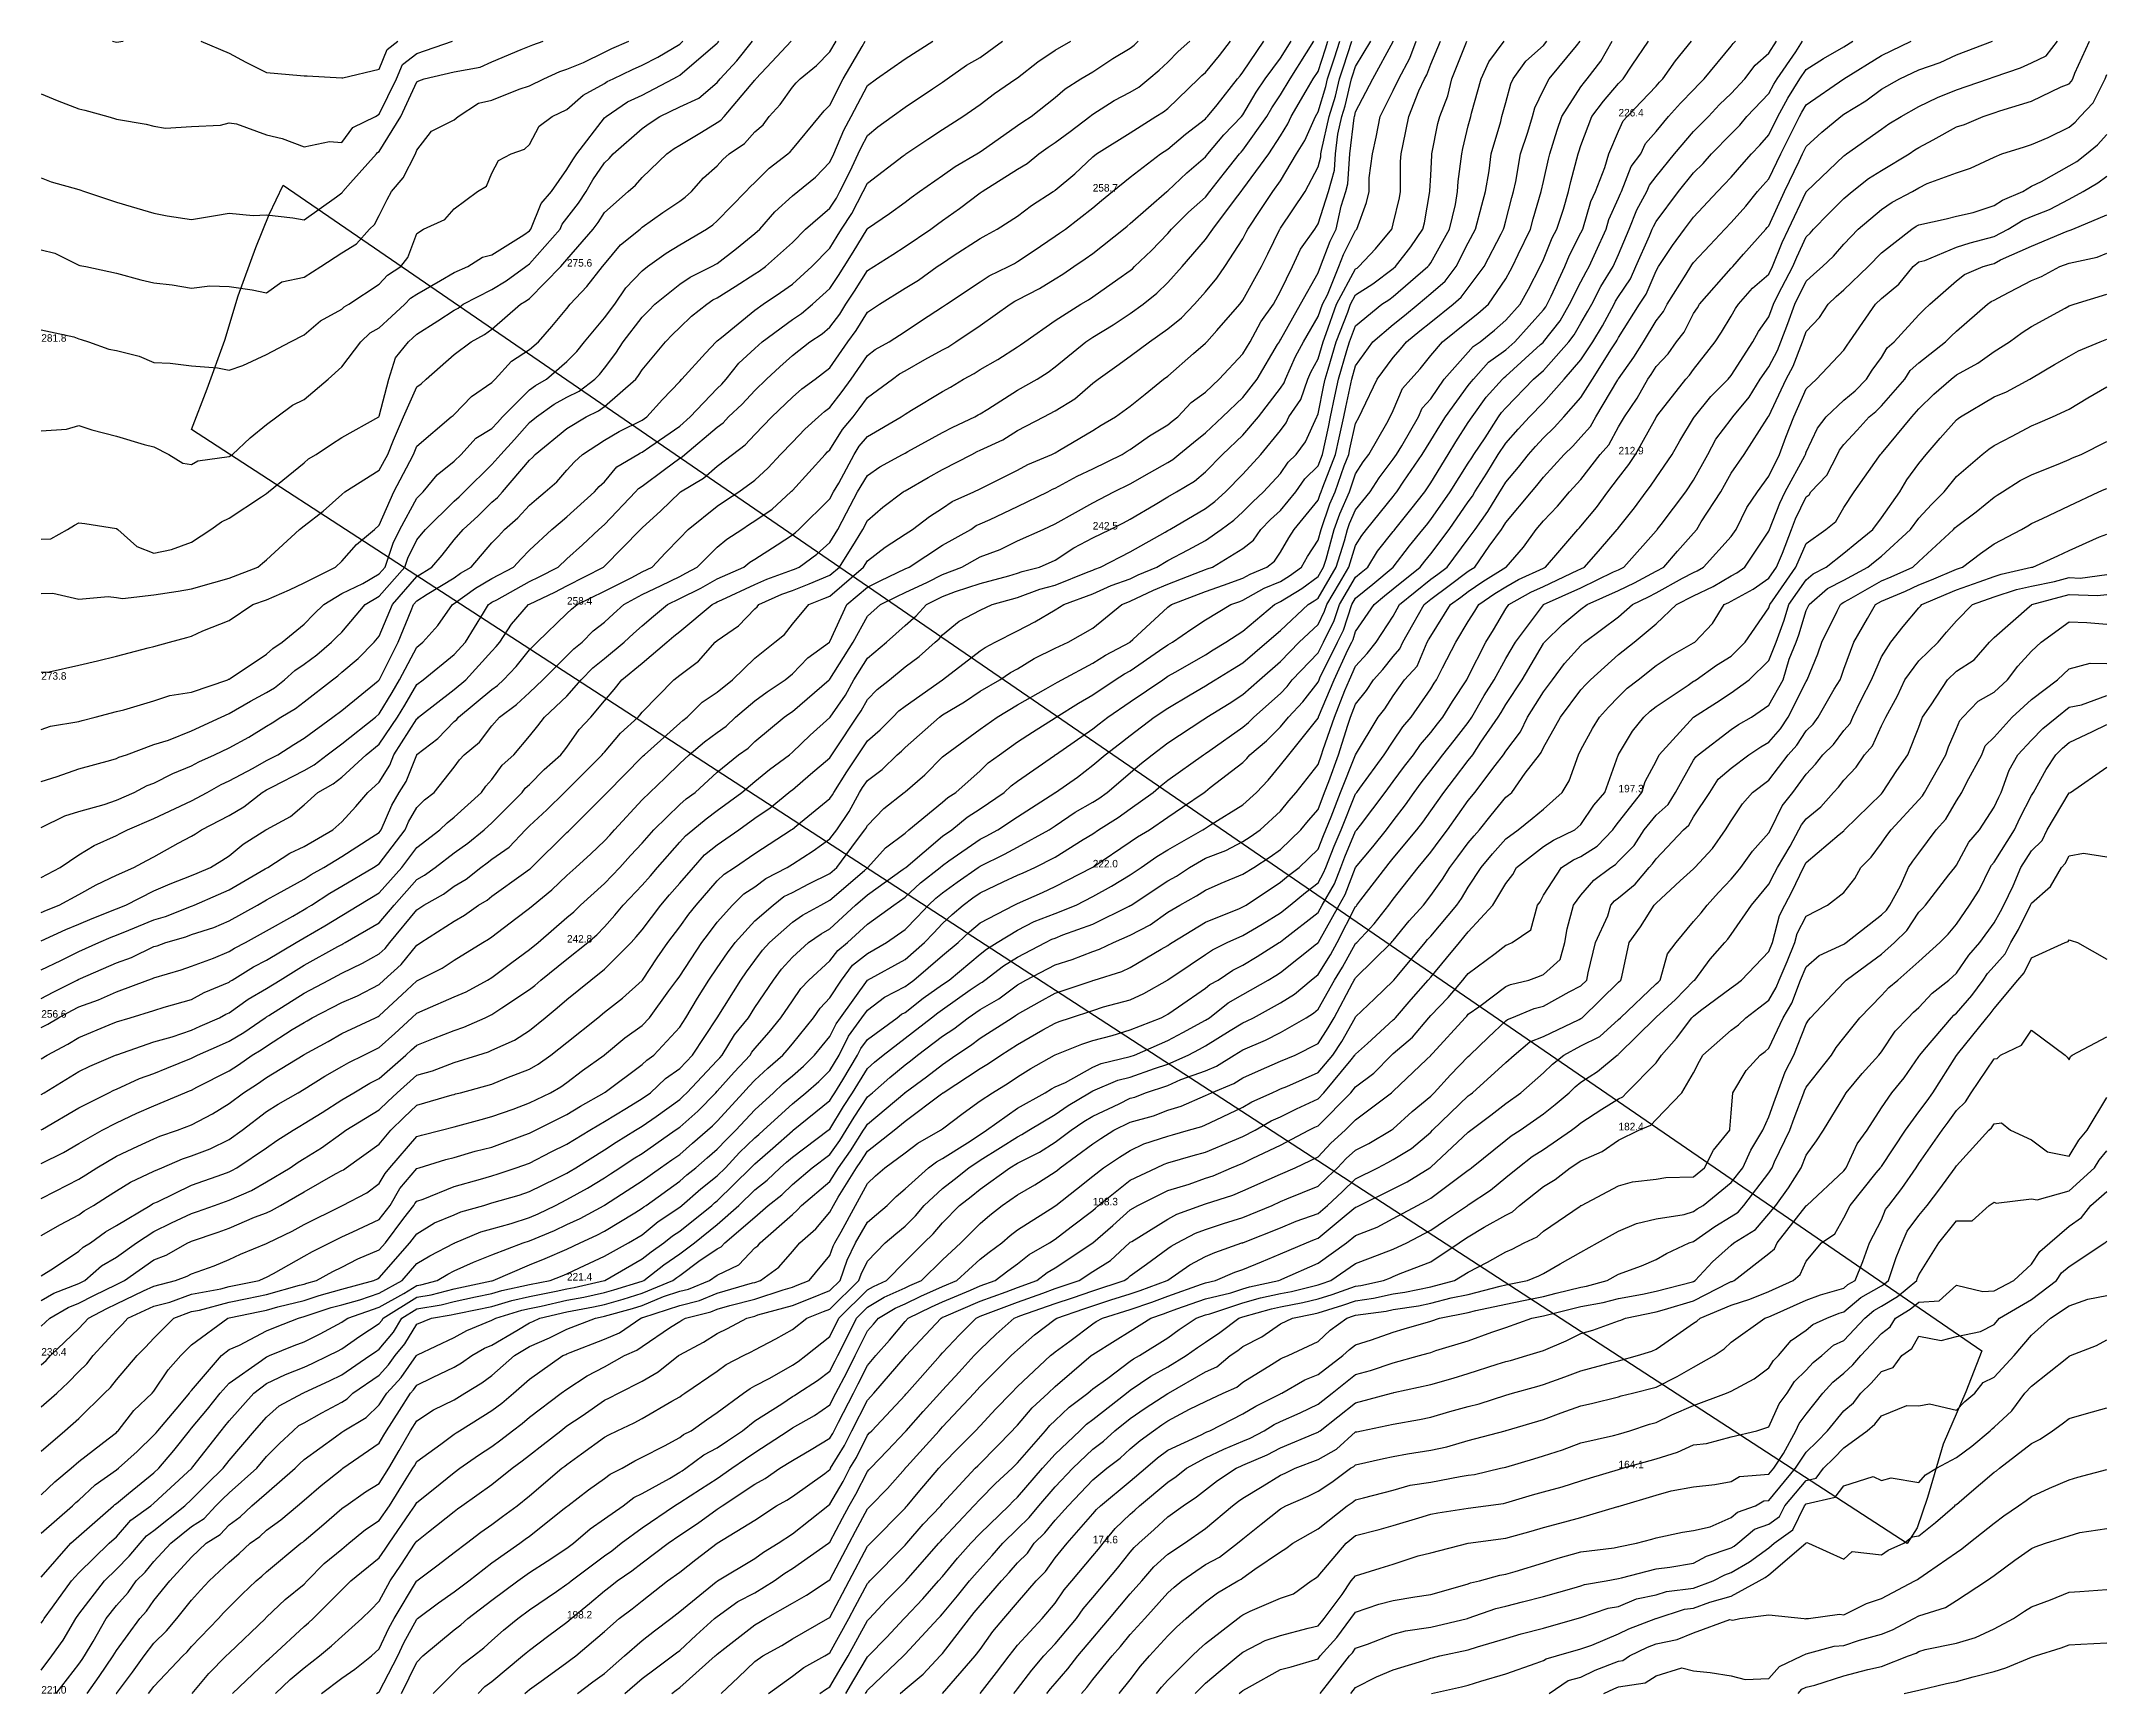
# Model space of a CAD drawing. Extents: x 0 to 275, y 0 to 220.
import ezdxf

# ---------------------------------------------------------------- set-up
doc = ezdxf.new("R2010")
doc.units = 0
for name, color, linetype in [('CONTOURS_MAJEURES', 3, 'CONTINUOUS'), ('CONTOURS_MINEURES', 8, 'CONTINUOUS'), ('PARCELLE', 4, 'CONTINUOUS'), ('POINTS_COTES', 7, 'CONTINUOUS')]:
    doc.layers.add(name, color=color, linetype=linetype)

msp = doc.modelspace()

# ---------------------------------------------------------------- texts
at = {"layer": 'POINTS_COTES'}
for s, p in [('226.4', (210.004, 209.999)), ('258.7', (140.001, 199.996)), ('275.6', (69.998, 190.003)), ('281.8', (0.005, 179.999)), ('212.9', (210.004, 164.999)), ('242.5', (140.001, 154.995)), ('258.4', (69.998, 145.002)), ('273.8', (0.005, 134.998)), ('197.3', (210.004, 119.998)), ('222.0', (140.001, 110.005)), ('242.8', (69.998, 100.001)), ('256.6', (0.005, 89.997)), ('182.4', (210.004, 74.997)), ('198.3', (140.001, 65.004)), ('221.4', (69.998, 55)), ('236.4', (0.005, 44.996)), ('164.1', (210.004, 29.996)), ('174.6', (140.001, 20.003)), ('198.2', (69.998, 9.999)), ('221.0', (0.005, -0.004))]:
    msp.add_text(s, height=1, dxfattribs=at).set_placement(p)

# ---------------------------------------------------------------- linework, layer by layer
at = {"layer": 'CONTOURS_MAJEURES'}
for points in [[(0.005, 26.443), (1.792, 28.21), (3.978, 29.996), (5.002, 30.904), (8.928, 33.931), (9.999, 34.777), (10.118, 34.885), (10.242, 35.004), (12.307, 37.693), (14.775, 40), (14.996, 40.259), (16.887, 43.11), (18.598, 44.996), (20.004, 46.427), (24.847, 50.004), (25.001, 50.045), (29.114, 50.888), (29.999, 51.067), (31.482, 51.487), (34.996, 52.356), (36.986, 53.015), (40.004, 53.855), (44.298, 55), (44.764, 55.238), (45.001, 55.336), (49.07, 59.997), (49.998, 61.232), (52.335, 62.662), (54.995, 63.752), (55.874, 64.125), (58.93, 65.004), (60.003, 65.33), (63.635, 66.369), (65, 66.833), (68.565, 68.568), (69.998, 69.314), (70.439, 69.559), (71.172, 70.001), (74.995, 72.386), (76.562, 73.433), (79.138, 74.997), (80.003, 75.531), (81.861, 76.859), (85, 79.102), (85.479, 79.524), (85.949, 80.004), (89.997, 84.284), (90.335, 84.664), (90.649, 85.001), (92.305, 87.695), (94.153, 89.997), (95.005, 91.33), (97.503, 95.005), (98.569, 96.438), (100.002, 98.057), (102.17, 100.001), (103.831, 101.169), (104.999, 101.814), (108.421, 104.998), (109.996, 106.362), (114.754, 109.755), (115.004, 109.927), (115.045, 109.964), (115.096, 110.005), (120.002, 114.149), (121.251, 115.001), (123.29, 116.71), (124.999, 117.82), (128.204, 119.998), (129.13, 120.865), (129.996, 121.508), (134.917, 124.919), (135.004, 124.98), (135.019, 124.99), (135.038, 125.005), (140.001, 128.47), (140.872, 129.131), (142.006, 130.002), (144.998, 132.055), (149.312, 134.998), (149.995, 135.458), (151.065, 136.065), (155.003, 138.322), (156.038, 138.959), (157.738, 139.994), (160, 141.466), (164.213, 145.002), (164.715, 145.284), (164.998, 145.404), (167.835, 147.161), (169.995, 148.739), (170.738, 149.998), (171.067, 151.068), (172.155, 154.995), (172.891, 157.106), (174.165, 160.002), (175.003, 162.419), (176.015, 163.987), (176.767, 164.999), (179.167, 169.162), (179.606, 169.995), (180, 170.837), (181.233, 173.767), (182.337, 175.003), (183.601, 176.398), (184.997, 178.185), (186.548, 179.999), (190.005, 182.739), (191.251, 183.749), (192.67, 184.995), (195.002, 188.38), (195.572, 189.432), (195.869, 190.003), (196.622, 191.622), (198.263, 194.999), (198.616, 196.382), (199.688, 199.996), (199.999, 201.347), (200.685, 204.315), (200.867, 205.003), (201.843, 208.156), (202.441, 209.999), (204.996, 213.938), (205.452, 214.542), (205.843, 214.996), (207.628, 217.372), (209.138, 220.003)], [(0.005, 52.352), (1.686, 53.319), (5.002, 54.593), (5.27, 54.733), (5.813, 55), (8.035, 56.964), (9.999, 58.123), (12.679, 59.997), (14.996, 61.536), (17.338, 62.663), (20.004, 63.918), (20.814, 64.193), (23.044, 65.004), (25.001, 65.718), (28.008, 66.995), (29.999, 68.122), (33.135, 70.001), (34.225, 70.771), (34.996, 71.255), (37.333, 72.665), (40.004, 74.597), (40.555, 74.997), (45.001, 77.711), (46.16, 78.843), (47.39, 80.004), (49.998, 82.327), (52.092, 82.908), (54.995, 84.01), (58.134, 85.001), (59.545, 85.458), (60.003, 85.664), (63.001, 86.999), (65, 88.296), (67.113, 89.997), (68.707, 91.29), (69.998, 92.403), (73.181, 95.005), (74.995, 96.436), (78.549, 100.001), (79.228, 100.774), (80.003, 101.709), (82.489, 104.998), (83.658, 106.342), (85, 107.919), (86.819, 110.005), (88.327, 111.675), (89.997, 113.007), (92.882, 115.001), (95.005, 116.546), (97.064, 117.939), (99.556, 119.998), (99.804, 120.196), (100.002, 120.345), (102.414, 122.415), (104.999, 124.599), (105.157, 124.847), (105.262, 125.005), (105.78, 125.786), (108.566, 130.002), (109.15, 130.848), (109.996, 132.368), (111.292, 133.706), (112.942, 134.998), (115.004, 136.7), (116.898, 138.101), (119.015, 139.994), (119.546, 140.451), (120.002, 140.951), (122.221, 142.778), (124.999, 144.252), (126.607, 145.002), (129.996, 145.95), (132.965, 147.036), (135.004, 147.575), (139.37, 149.367), (140.001, 149.604), (140.275, 149.724), (141.033, 149.998), (144.998, 152.005), (149.656, 154.655), (149.995, 154.855), (150.087, 154.904), (150.255, 154.995), (155.003, 157.794), (156.265, 158.738), (157.674, 160.002), (160, 162.379), (162.388, 164.999), (164.998, 168.17), (165.773, 169.22), (166.127, 169.995), (167.689, 172.305), (168.616, 175.003), (169.037, 175.961), (169.995, 177.736), (170.67, 179.999), (171.096, 181.098), (172.442, 184.995), (175.003, 189.693), (175.193, 189.812), (175.444, 190.003), (177.635, 192.367), (179.814, 194.999), (179.863, 195.136), (180, 195.688), (180.83, 199.166), (180.976, 199.996), (180.991, 204.009), (181.049, 205.003), (181.32, 206.323), (182.089, 209.999), (183.398, 213.397), (184.176, 214.996), (184.463, 215.531), (184.997, 216.966), (186.297, 220.003)], [(0.005, 75.067), (0.177, 75.17), (5.002, 78.001), (9, 80.004), (9.662, 80.342), (9.999, 80.484), (13.091, 81.909), (14.996, 82.576), (16.731, 83.27), (20.004, 84.599), (20.802, 85.001), (23.72, 86.282), (25.001, 86.858), (26.961, 88.038), (29.827, 89.997), (29.927, 90.069), (29.999, 90.11), (30.305, 90.304), (34.996, 93.253), (38.287, 95.005), (40.004, 95.924), (42.768, 97.237), (45.001, 98.512), (45.779, 99.223), (46.409, 100.001), (49.998, 104.364), (50.948, 104.998), (53.551, 106.444), (54.995, 107.523), (56.567, 108.433), (58.532, 110.005), (59.39, 110.617), (60.003, 111.113), (62.319, 112.686), (64.46, 115.001), (65, 115.544), (67.329, 117.67), (69.683, 119.998), (69.839, 120.157), (69.998, 120.296), (74.698, 125.005), (74.82, 125.18), (74.995, 125.369), (77.119, 127.882), (79.46, 130.002), (79.712, 130.292), (80.003, 130.665), (84.237, 134.998), (85, 135.615), (87.516, 137.479), (89.73, 139.994), (89.997, 140.211), (92.829, 142.17), (95.005, 144.446), (95.315, 144.691), (95.553, 145.002), (98.612, 146.392), (100.002, 146.891), (102.239, 147.761), (104.999, 148.899), (106.269, 149.998), (108.402, 153.401), (109.382, 154.995), (109.996, 156.182), (112.03, 157.968), (114.764, 160.002), (114.907, 160.099), (115.004, 160.153), (118.076, 161.928), (120.002, 162.966), (123.914, 164.999), (124.624, 165.373), (124.999, 165.548), (128.046, 166.948), (129.996, 168.195), (133.491, 169.995), (135.004, 170.811), (137.616, 172.385), (140.001, 174.475), (140.702, 175.003), (143.211, 176.79), (144.998, 178.063), (147.559, 179.999), (149.995, 181.733), (151.818, 183.177), (153.536, 184.995), (155.003, 186.641), (156.528, 188.475), (157.598, 190.003), (160, 193.718), (160.431, 194.568), (160.641, 194.999), (162.397, 197.599), (163.998, 199.996), (164.998, 201.422), (167.126, 205.003), (168.217, 206.78), (169.64, 209.999), (169.995, 210.607), (171.018, 213.975), (171.267, 214.996), (172.185, 217.813), (172.889, 220.003)], [(0.005, 96.355), (2.596, 97.595), (5.002, 98.803), (7.686, 100.001), (9.298, 100.702), (9.999, 100.983), (11.665, 101.667), (14.996, 103.041), (16.521, 103.477), (20.004, 104.846), (20.119, 104.883), (20.378, 104.998), (23.6, 106.402), (25.001, 107.013), (29.805, 109.811), (29.999, 109.92), (30.156, 110.005), (33.081, 111.919), (34.996, 112.798), (38.821, 115.001), (40.004, 116.072), (41.88, 118.122), (43.483, 119.998), (45.001, 121.348), (46.404, 123.599), (46.964, 125.005), (49.998, 129.788), (50.12, 129.88), (50.237, 130.002), (54.995, 133.713), (56.525, 134.998), (60.003, 138.806), (60.588, 139.41), (61.05, 139.994), (62.61, 142.39), (64.866, 145.002), (65, 145.077), (68.366, 146.633), (69.998, 147.492), (74.873, 149.998), (74.937, 150.056), (74.995, 150.11), (79.784, 154.995), (80.003, 155.224), (82.509, 157.491), (85, 159.913), (85.113, 160.002), (88.16, 161.839), (89.997, 163.431), (92.035, 164.999), (93.734, 166.266), (95.005, 167.668), (97.263, 169.995), (100.002, 172.599), (101.27, 173.732), (103.022, 175.003), (104.999, 176.546), (107.372, 179.999), (108.509, 181.486), (109.996, 183.95), (111.592, 184.995), (115.004, 187.114), (116.795, 188.208), (119.305, 190.003), (120.002, 190.475), (121.417, 191.418), (124.999, 193.743), (125.806, 194.192), (127.285, 194.999), (129.996, 196.721), (131.836, 198.16), (134.712, 199.996), (134.895, 200.104), (135.004, 200.195), (137.629, 202.372), (140.001, 204.615), (140.501, 205.003), (144.998, 207.83), (148.389, 209.999), (149.404, 210.591), (149.995, 211.077), (154.096, 214.996), (154.542, 215.457), (155.003, 215.865), (156.882, 218.12), (158.351, 220.003)], [(0.005, 121.461), (2.106, 122.104), (5.002, 123.146), (9.268, 124.272), (9.999, 124.487), (10.337, 124.666), (11.342, 125.005), (14.996, 126.373), (16.929, 126.933), (20.004, 128.181), (23.941, 130.002), (25.001, 130.481), (27.845, 132.155), (29.999, 133.303), (31.07, 133.926), (32.389, 134.998), (33.765, 136.229), (34.996, 137.045), (36.684, 138.31), (38.646, 139.994), (39.321, 140.677), (40.004, 141.328), (43.133, 145.002), (45.001, 146.112), (48.398, 149.998), (48.798, 151.198), (49.998, 153.627), (50.633, 154.36), (51.136, 154.995), (54.995, 158.75), (55.655, 159.343), (56.31, 160.002), (60.003, 163.65), (61.182, 164.999), (63.017, 166.981), (65, 169.243), (65.922, 169.995), (68.295, 171.702), (69.998, 172.634), (71.598, 173.399), (73.7, 175.003), (74.344, 175.654), (74.995, 176.494), (76.514, 178.483), (77.474, 179.999), (80.003, 183.277), (80.865, 184.133), (81.7, 184.995), (85, 187.678), (86.386, 188.614), (89.25, 190.003), (89.997, 190.435), (92.577, 192.425), (95.005, 194.392), (95.675, 194.999), (97.691, 197.31), (100.002, 199.406), (100.721, 199.996), (103.104, 201.894), (104.999, 203.925), (105.507, 205.003), (106.842, 208.157), (107.815, 209.999), (109.996, 214.13), (111.191, 214.996), (115.004, 217.677), (118.714, 220.003)], [(0.005, 168.137), (3.359, 168.352), (5.002, 168.831), (6.715, 168.282), (9.999, 167.444), (13.689, 166.305), (14.996, 166.022), (16.976, 164.999), (18.852, 163.849), (20.004, 163.673), (20.865, 164.138), (25.001, 164.698), (25.451, 164.999), (27.811, 167.186), (29.999, 168.966), (31.362, 169.995), (33.432, 171.562), (34.996, 172.313), (38.219, 175.003), (40.004, 176.668), (42.555, 179.999), (43.804, 181.196), (45.001, 181.852), (46.653, 183.344), (48.42, 184.995), (49.173, 185.822), (49.998, 186.347), (53.136, 188.14), (54.995, 189.213), (56.796, 190.003), (58.735, 191.269), (60.003, 191.551), (64.255, 194.253), (65, 194.778), (65.194, 194.999), (66.574, 198.422), (67.922, 199.996), (69.998, 202.914), (70.772, 204.227), (71.297, 205.003), (74.995, 209.796), (75.225, 209.999), (78.051, 211.947), (80.003, 212.852), (84.129, 214.996), (84.7, 215.296), (85, 215.474), (88.483, 218.486), (89.997, 219.744), (90.121, 219.88), (90.221, 220.003)], [(2.004, -0.004), (5.002, 3.893), (5.466, 4.539), (5.778, 5.003), (6.917, 6.918), (8.658, 9.999), (9.999, 11.708), (11.555, 13.441), (12.655, 14.996), (13.816, 16.179), (14.996, 17.58), (17.244, 20.003), (20.004, 22.234), (21.705, 23.299), (23.241, 25), (24.112, 25.889), (25.001, 26.745), (28.681, 29.996), (29.999, 31.549), (31.722, 33.276), (33.541, 35.004), (34.299, 35.7), (34.996, 36.067), (37.366, 37.368), (40.004, 38.821), (40.743, 39.261), (41.5, 40), (45.001, 42.394), (46.246, 43.751), (47.124, 44.996), (48.428, 46.57), (49.998, 49.18), (51.977, 50.004), (54.586, 50.414), (54.995, 50.52), (55.652, 50.659), (60.003, 51.556), (62.653, 52.351), (65, 52.861), (68.557, 53.56), (69.998, 53.894), (70.934, 54.064), (74.995, 54.984), (75.007, 54.988), (75.047, 55), (80.003, 57.879), (81.19, 58.81), (82.909, 59.997), (84.042, 60.956), (85, 61.586), (89.263, 65.004), (89.653, 65.348), (89.997, 65.616), (94.496, 70.001), (94.74, 70.264), (95.005, 70.519), (97.393, 72.609), (100.002, 74.91), (100.119, 74.997), (104.999, 78.946), (105.398, 79.604), (105.658, 80.004), (106.727, 81.732), (108.695, 85.001), (109.124, 85.873), (109.996, 87.078), (113.944, 89.997), (114.55, 90.451), (115.004, 90.686), (117.426, 92.578), (120.002, 94.395), (120.87, 95.005), (124.999, 98.467), (125.873, 99.127), (127.278, 100.001), (129.996, 101.649), (132.218, 102.781), (135.004, 103.846), (137.776, 104.998), (140.001, 106.117), (142.512, 107.489), (144.998, 109.036), (146.466, 110.005), (148.532, 111.468), (149.995, 112.328), (154.646, 115.001), (154.858, 115.146), (155.003, 115.245), (155.679, 115.677), (160, 118.341), (161.797, 119.998), (163.365, 121.633), (164.998, 123.611), (166.086, 125.005), (169.995, 129.878), (170.038, 130.002), (170.065, 130.072), (172.155, 134.998), (173.964, 138.958), (174.475, 139.994), (174.65, 140.347), (175.003, 141.418), (177.449, 145.002), (178.856, 146.146), (180, 147.119), (183.608, 149.998), (184.209, 150.787), (184.997, 151.739), (187.475, 154.995), (190.005, 158.675), (190.549, 159.457), (190.882, 160.002), (192.483, 162.521), (193.993, 164.999), (195.002, 166.502), (196.66, 168.337), (198.131, 169.995), (199.999, 171.918), (202.769, 175.003), (204.996, 177.582), (206.599, 179.999), (207.868, 182.131), (209.423, 184.995), (209.62, 185.38), (210.004, 186.002), (211.608, 188.396), (212.289, 190.003), (214.124, 194.122), (214.497, 194.999), (214.639, 195.362), (215.002, 196.017), (217.986, 199.996), (219.999, 202.471), (221.255, 203.744), (222.39, 205.003), (224.996, 207.666), (226.14, 208.858), (227.103, 209.999), (230.004, 213.06), (230.692, 214.307), (231.121, 214.996), (233.594, 218.593), (234.498, 220.003)], [(9.473, 220.003), (9.999, 219.903), (10.908, 220.003)], [(21.254, 220.003), (25.001, 218.422), (27.216, 217.215), (29.999, 215.845), (34.533, 215.46), (34.996, 215.4), (35.417, 215.417), (40.004, 215.13), (40.141, 215.134), (45.001, 216.292), (46.071, 218.931), (47.465, 220.003)], [(25.458, -0.004), (29.999, 4.299), (30.361, 4.64), (30.781, 5.003), (34.996, 8.933), (35.581, 9.415), (36.2, 9.999), (40.004, 13.818), (40.606, 14.394), (41.197, 14.996), (45.001, 18.057), (45.788, 19.214), (46.307, 20.003), (49.119, 24.121), (49.729, 25), (49.998, 25.434), (52.159, 27.16), (54.995, 29.455), (55.746, 29.996), (58.235, 31.764), (60.003, 32.917), (61.2, 33.805), (62.726, 35.004), (64.039, 35.965), (65, 36.795), (69.231, 40), (69.998, 40.552), (72.669, 42.325), (74.995, 43.497), (77.632, 44.996), (79.286, 45.713), (80.003, 46.209), (83.781, 48.783), (85, 49.559), (85.289, 49.714), (85.757, 50.004), (89.157, 50.844), (89.997, 51.189), (91.676, 51.679), (95.005, 52.513), (98.774, 53.772), (100.002, 54.113), (100.642, 54.36), (102.226, 55), (104.999, 58.319), (105.428, 59.568), (105.638, 59.997), (106.502, 61.502), (108.428, 65.004), (109.996, 67.894), (111.075, 68.924), (112.294, 70.001), (115.004, 72.017), (116.703, 73.298), (119.724, 74.997), (120.002, 75.188), (122.73, 77.271), (124.999, 78.91), (126.653, 80.004), (128.747, 81.254), (129.996, 82.114), (131.765, 83.236), (134.928, 85.001), (135.004, 85.043), (138.526, 86.476), (140.001, 86.967), (142.606, 87.605), (144.998, 88.368), (149.087, 89.997), (149.704, 90.289), (149.995, 90.455), (151.426, 91.428), (155.003, 93.916), (155.61, 94.397), (156.691, 95.005), (158.67, 96.335), (160, 96.979), (161.874, 98.127), (164.836, 100.001), (164.938, 100.061), (164.998, 100.098), (165.452, 100.455), (169.995, 103.99), (170.561, 104.998), (172.178, 107.822), (173.011, 110.005), (173.58, 111.424), (175.003, 114.809), (175.09, 114.914), (175.16, 115.001), (175.627, 115.626), (178.94, 119.998), (180, 121.443), (181.529, 123.473), (182.694, 125.005), (183.616, 126.386), (184.997, 127.968), (185.894, 129.106), (186.594, 130.002), (187.902, 132.1), (189.804, 134.998), (190.005, 135.395), (192.342, 139.994), (193.361, 141.639), (195.002, 144.431), (195.395, 145.002), (198.345, 146.656), (199.999, 147.427), (204.582, 149.584), (204.996, 149.769), (205.466, 149.998), (207.584, 152.413), (209.823, 154.995), (209.905, 155.095), (210.004, 155.228), (212.125, 157.877), (213.669, 160.002), (214.251, 160.753), (215.002, 161.871), (217.154, 164.999), (218.186, 166.811), (219.999, 169.827), (220.057, 169.937), (220.101, 169.995), (222.292, 172.704), (224.598, 175.003), (224.996, 175.521), (227.868, 179.999), (228.625, 181.374), (230.004, 183.33), (230.472, 184.527), (230.644, 184.995), (231.274, 186.268), (233.218, 190.003), (233.728, 191.276), (235.001, 193.976), (235.525, 194.475), (235.983, 194.999), (237.955, 197.042), (239.998, 199.061), (241.124, 199.996), (243.272, 201.722), (244.995, 202.792), (248.688, 205.003), (249.466, 205.539), (250.003, 205.868), (251.892, 206.892), (255, 208.607), (256.062, 208.938), (258.54, 209.999), (259.998, 210.499), (260.758, 210.76), (264.995, 212.043), (268.933, 213.929), (270.003, 214.349), (270.32, 214.679), (270.477, 214.996), (270.751, 215.745), (272.728, 220.003)], [(52.157, -0.004), (54.995, 2.788), (56.087, 3.912), (57.534, 5.003), (58.916, 6.088), (60.003, 7.054), (61.543, 8.46), (63.447, 9.999), (65, 11.149), (68.592, 13.591), (69.998, 14.546), (70.247, 14.747), (70.539, 14.996), (74.995, 18.349), (75.972, 19.026), (77.224, 20.003), (80.003, 22.061), (84.305, 25), (85, 25.425), (87.775, 27.222), (89.997, 28.646), (91.948, 29.996), (93.747, 31.254), (95.005, 32.108), (99.447, 35.004), (100.002, 35.378), (102.968, 37.034), (104.999, 38.425), (105.813, 40), (107.237, 42.759), (108.354, 44.996), (109.996, 48.281), (110.797, 49.203), (111.464, 50.004), (113.693, 51.313), (115.004, 51.912), (117.09, 52.915), (120.002, 54.191), (121.899, 55), (124.999, 57.84), (126.217, 58.779), (127.879, 59.997), (129.013, 60.982), (129.996, 61.738), (134.803, 64.804), (135.004, 64.938), (135.091, 65.004), (137.847, 67.158), (140.001, 68.913), (141.451, 70.001), (143.569, 71.43), (144.998, 72.327), (146.786, 73.21), (149.995, 74.2), (150.614, 74.379), (152.744, 74.997), (154.501, 75.499), (155.003, 75.718), (156.415, 76.411), (160, 78.099), (161.199, 78.804), (163.882, 80.004), (164.65, 80.352), (164.998, 80.504), (165.846, 80.853), (169.995, 82.711), (171.95, 85.001), (173.154, 86.845), (174.933, 89.997), (175.003, 90.128), (177.495, 92.508), (180, 94.9), (180.092, 95.005), (180.54, 95.545), (184.258, 100.001), (184.59, 100.408), (184.997, 100.864), (188.467, 104.998), (189.117, 105.885), (190.005, 107.366), (191.73, 110.005), (193.211, 111.795), (195.002, 113.797), (196.633, 115.001), (198.485, 116.516), (199.999, 117.755), (202.482, 119.998), (203.447, 121.551), (204.656, 125.005), (204.996, 125.648), (206.521, 128.48), (207.472, 130.002), (208.647, 131.356), (210.004, 132.727), (211.147, 133.856), (212.607, 134.998), (215.002, 136.892), (216.859, 138.137), (219.999, 139.892), (220.059, 139.934), (220.154, 139.994), (222.497, 142.498), (224.081, 145.002), (224.701, 145.296), (224.996, 145.471), (227.948, 147.053), (230.004, 148.52), (231.024, 149.998), (231.849, 151.843), (233.023, 154.995), (233.584, 156.415), (235.001, 159.328), (235.374, 159.628), (235.587, 160.002), (237.755, 162.245), (239.144, 164.999), (239.414, 165.583), (239.998, 166.322), (241.765, 168.229), (243.38, 169.995), (244.268, 170.724), (244.995, 171.461), (248.122, 175.003), (248.831, 176.172), (250.003, 177.201), (253.526, 179.999), (254.271, 180.728), (255, 181.422), (259.151, 184.995), (259.624, 185.37), (259.998, 185.529), (261.177, 186.177), (264.995, 188.132), (266.3, 188.698), (268.779, 190.003), (270.003, 190.481), (273.728, 191.274), (275, 191.777)], [(83.941, -0.004), (84.547, 0.45), (85, 0.785), (89.747, 5.003), (89.877, 5.123), (89.997, 5.231), (91.021, 6.025), (95.005, 9.167), (95.538, 9.466), (96.427, 9.999), (100.002, 12.044), (101.908, 13.09), (104.774, 14.996), (104.999, 15.146), (107.564, 20.003), (108.397, 21.602), (109.996, 24.577), (110.412, 25), (112.68, 27.319), (115.004, 29.97), (115.027, 29.996), (115.231, 30.224), (119.541, 35.004), (119.758, 35.247), (120.002, 35.515), (124.2, 40), (124.582, 40.416), (124.999, 40.87), (129.146, 44.996), (129.582, 45.411), (129.996, 45.785), (132.241, 47.759), (135.004, 49.852), (135.211, 50.004), (138.794, 51.21), (140.001, 51.623), (142.417, 52.42), (144.998, 53.214), (146.334, 53.664), (149.91, 55), (149.995, 55.063), (152.908, 57.09), (155.003, 58.187), (156.269, 58.731), (159.849, 59.997), (159.962, 60.035), (160, 60.047), (160.086, 60.082), (164.998, 62.007), (167.101, 62.896), (169.995, 63.943), (171.272, 65.004), (173.191, 66.811), (175.003, 68.517), (177.971, 70.001), (179.306, 70.694), (180, 71.097), (182.423, 72.574), (184.997, 74.763), (185.247, 74.997), (190.005, 79.571), (190.251, 79.758), (190.571, 80.004), (195.002, 84.03), (196.105, 85.001), (198.209, 86.791), (199.999, 87.478), (204.758, 89.759), (204.996, 89.888), (205.07, 89.924), (205.151, 89.997), (210.004, 94.729), (210.297, 95.005), (210.441, 95.441), (211.432, 100.001), (212.912, 102.091), (214.735, 104.998), (214.882, 105.117), (215.002, 105.26), (218.214, 108.217), (219.999, 109.835), (220.08, 109.924), (220.156, 110.005), (222.497, 112.503), (224.25, 115.001), (224.996, 116.228), (226.53, 118.468), (227.862, 119.998), (230.004, 121.64), (232.594, 125.005), (233.722, 126.284), (235.001, 128.175), (235.917, 129.086), (236.604, 130.002), (238.735, 133.735), (239.496, 134.998), (239.642, 135.354), (239.998, 136.417), (241.334, 139.994), (243.149, 143.151), (244.198, 145.002), (244.995, 145.462), (248.197, 146.804), (250.003, 147.611), (251.685, 148.317), (255, 149.722), (255.787, 149.998), (258.179, 151.817), (259.998, 153.071), (263.637, 154.995), (264.487, 155.504), (264.995, 155.818), (266.468, 156.468), (270.003, 158.17), (273.948, 160.002), (274.664, 160.338), (275, 160.472)], [(109.734, -0.004), (109.831, 0.162), (109.996, 0.439), (114.795, 5.003), (114.897, 5.11), (115.004, 5.223), (119.434, 9.999), (119.71, 10.291), (120.002, 10.621), (121.978, 13.02), (123.606, 14.996), (124.235, 15.761), (124.999, 16.617), (126.611, 18.387), (128.018, 20.003), (129.996, 21.923), (131.541, 23.458), (132.812, 25), (135.004, 27.52), (137.358, 29.996), (140.001, 32.52), (141.416, 33.586), (142.957, 35.004), (144.998, 36.632), (146.993, 38.006), (149.995, 39.963), (150.063, 40), (155.003, 42.847), (156.498, 43.502), (158.305, 44.996), (159.316, 45.683), (160, 46.196), (162.499, 47.5), (164.998, 49.212), (166.585, 50.004), (169.448, 50.551), (169.995, 50.687), (173.298, 51.705), (175.003, 52.3), (177.374, 52.629), (180, 53.217), (181.554, 53.446), (184.997, 54.151), (188.147, 55), (190.005, 56.111), (192.567, 57.435), (195.002, 58.823), (195.838, 59.161), (197.423, 59.997), (199.175, 60.823), (199.999, 61.591), (204.898, 64.906), (204.996, 64.973), (205.055, 65.004), (210.004, 67.611), (211.863, 68.142), (215.002, 68.496), (216.303, 68.699), (219.999, 68.805), (221.451, 70.001), (222.642, 72.354), (224.82, 74.997), (224.844, 75.149), (224.996, 77.273), (225.212, 80.004), (227.017, 82.984), (228.848, 85.001), (229.523, 85.481), (230.004, 85.944), (231.943, 89.997), (233.096, 91.906), (234.22, 95.005), (235.001, 96.778), (236.718, 98.284), (239.998, 99.776), (240.128, 99.872), (240.306, 100.001), (244.995, 103.681), (245.662, 104.332), (246.106, 104.998), (247.551, 107.553), (248.619, 110.005), (249.192, 110.815), (250.003, 111.914), (252.277, 115.001), (253.584, 116.418), (255, 118.887), (255.718, 119.998), (256.368, 121.368), (258.363, 125.005), (258.825, 126.178), (259.998, 127.335), (262.405, 130.002), (264.995, 132.361), (268.467, 134.998), (270.003, 136.426), (272.794, 137.204), (275, 137.147)], [(133.906, -0.004), (134.378, 0.622), (135.004, 1.342), (136.699, 3.305), (138.011, 5.003), (140.001, 7.395), (141.222, 8.778), (142.207, 9.999), (144.998, 13.295), (146.543, 14.996), (148.134, 16.861), (149.995, 18.558), (152.213, 20.003), (155.003, 21.964), (158.6, 25), (159.391, 25.609), (160, 26.008), (162.557, 27.556), (164.998, 29.076), (165.639, 29.354), (166.959, 29.996), (169.995, 31.175), (172.435, 32.563), (175.003, 34.829), (175.145, 34.861), (175.802, 35.004), (180, 35.882), (183.516, 36.485), (184.997, 36.815), (187.547, 37.548), (190.005, 38.224), (191.428, 38.578), (195.002, 39.741), (195.889, 40), (199.111, 40.888), (199.999, 41.143), (202.845, 42.151), (204.996, 42.993), (209.091, 44.085), (210.004, 44.306), (212.547, 44.996), (214.423, 45.576), (215.002, 45.841), (217.745, 47.746), (219.999, 49.297), (220.42, 49.582), (220.856, 50.004), (224.996, 51.732), (227.5, 52.502), (230.004, 53.549), (233.235, 55), (234.197, 55.804), (235.001, 57.553), (237.045, 59.997), (238.782, 61.216), (239.998, 63.352), (240.827, 65.004), (244.32, 69.325), (244.881, 70.001), (244.917, 70.079), (244.995, 70.186), (248.202, 74.997), (250.003, 77.45), (251.076, 78.929), (251.838, 80.004), (255, 84.963), (255.027, 85.001), (255.119, 85.12), (259.058, 89.997), (259.498, 90.498), (259.998, 91.198), (263.151, 95.005), (264.033, 95.966), (264.995, 97.948), (269.493, 100.001), (269.852, 100.152), (270.003, 100.376), (270.273, 100.271), (271.113, 100.001), (275, 97.769)], [(159.51, -0.004), (159.776, 0.22), (160, 0.404), (160.889, 0.886), (164.998, 3.204), (166.42, 3.578), (169.995, 4.629), (170.287, 5.003), (172.514, 7.486), (174.361, 9.999), (175.003, 10.852), (178.093, 11.906), (180, 12.387), (182.871, 12.87), (184.997, 13.211), (186.423, 13.573), (190.005, 14.627), (190.277, 14.724), (191.514, 14.996), (194.222, 15.778), (195.002, 15.887), (196.251, 16.248), (199.999, 17.394), (201.98, 18.018), (204.996, 18.86), (209.404, 19.403), (210.004, 19.519), (212.399, 20.003), (214.454, 20.551), (215.002, 20.751), (218.532, 21.47), (219.999, 21.727), (222.216, 22.22), (224.996, 23.44), (225.836, 24.161), (228.247, 25), (229.353, 25.649), (230.004, 25.699), (233.588, 29.996), (235.001, 32.145), (236.437, 33.565), (237.816, 35.004), (239.998, 37.647), (241.273, 38.726), (242.244, 40), (243.66, 41.335), (244.995, 42.882), (246.591, 43.404), (247.721, 44.996), (249.045, 45.955), (250.003, 47.577), (252.973, 47.028), (255, 47.53), (258.208, 48.21), (259.998, 49.133), (260.743, 50.004), (264.995, 52.475), (268.318, 55), (268.984, 56.017), (270.003, 56.877), (274.758, 59.997), (274.902, 60.095), (275, 60.221)], [(208.061, -0.004), (209.363, 0.637), (210.004, 0.89), (213.57, 1.431), (215.002, 2.375), (218.428, 3.429), (219.999, 3.036), (222.197, 2.8), (224.996, 2.352), (226.866, 1.865), (230.004, 2.024), (231.419, 3.585), (234.394, 5.003), (235.001, 5.307), (238.707, 6.294), (239.998, 6.385), (242.105, 7.11), (244.995, 7.914), (246.493, 8.505), (249.327, 9.999), (250.003, 10.367), (253.554, 11.446), (255, 12.404), (258.989, 14.996), (259.592, 15.402), (259.998, 15.731), (262.759, 17.763), (264.995, 19.311), (265.481, 19.517), (266.846, 20.003), (270.003, 21.017), (271.423, 21.424), (275, 21.96)]]:
    msp.add_lwpolyline(points, dxfattribs=at)
at = {"layer": 'CONTOURS_MINEURES'}
for points in [[(0.005, 3.114), (1.423, 5.003), (2.9, 7.105), (4.584, 9.999), (5.002, 10.567), (8.406, 14.996), (9.999, 16.551), (11.707, 18.292), (13.149, 20.003), (14.009, 20.99), (14.996, 21.711), (19.106, 25), (20.004, 25.826), (22.069, 27.932), (24.21, 29.996), (25.001, 31.014), (28.386, 35.004), (29.999, 36.795), (31.669, 38.33), (34.843, 40), (34.947, 40.048), (34.996, 40.068), (38.373, 41.627), (40.004, 42.421), (43.752, 44.996), (44.48, 45.518), (45.001, 45.851), (46.881, 48.12), (48.014, 50.004), (49.998, 51.247), (53.242, 51.757), (54.995, 52.21), (57.806, 52.808), (60.003, 53.261), (61.341, 53.663), (65, 54.458), (67.763, 55), (69.369, 55.629), (69.998, 55.901), (71.673, 56.676), (74.995, 58.223), (78.206, 59.997), (80.003, 61.076), (82.128, 62.875), (85, 64.766), (85.297, 65.004), (87.796, 67.205), (89.997, 68.925), (91.1, 70.001), (92.977, 72.024), (95.005, 73.977), (95.549, 74.453), (96.166, 74.997), (100.002, 78.522), (101.815, 80.004), (103.522, 81.482), (104.999, 82.941), (106.239, 85.001), (107.477, 87.52), (109.272, 89.997), (109.996, 91.011), (112.279, 92.722), (115.004, 94.127), (115.496, 94.512), (116.195, 95.005), (120.002, 98.262), (122.082, 100.001), (123.591, 101.409), (124.999, 102.629), (129.542, 104.998), (129.996, 105.204), (133.326, 106.675), (135.004, 107.454), (139.927, 110.005), (140.001, 110.049), (140.134, 110.138), (144.998, 113.388), (145.943, 114.056), (147.549, 115.001), (149.995, 116.699), (151.964, 118.034), (154.826, 119.998), (155.003, 120.125), (155.628, 120.624), (160, 123.98), (160.502, 124.503), (160.916, 125.005), (163.124, 126.879), (164.998, 128.717), (166.077, 130.002), (167.958, 132.038), (169.995, 134.665), (170.136, 134.998), (170.254, 135.257), (172.588, 139.994), (173.39, 141.607), (174.509, 145.002), (175.003, 145.835), (177.299, 147.702), (180, 149.998), (182.16, 152.834), (183.949, 154.995), (184.416, 155.577), (184.997, 156.311), (187.583, 160.002), (190.005, 163.828), (190.46, 164.543), (190.737, 164.999), (192.231, 167.225), (194.017, 169.995), (194.432, 170.566), (195.002, 171.204), (198.697, 175.003), (199.999, 176.176), (203.387, 179.999), (204.093, 180.902), (204.996, 182.484), (205.934, 184.06), (206.442, 184.995), (207.648, 187.351), (209.287, 190.003), (210.004, 191.62), (211.441, 194.999), (212.443, 197.558), (213.791, 199.996), (214.132, 200.867), (215.002, 201.993), (217.454, 205.003), (219.999, 207.985), (221.971, 209.999), (223.426, 211.569), (224.996, 213.072), (226.817, 214.996), (228.175, 216.825), (230.004, 218.406), (231.028, 220.003)], [(0.005, 9.391), (0.256, 9.748), (0.402, 9.999), (1.512, 11.506), (4.038, 14.996), (5.002, 16.071), (9.045, 20.003), (9.999, 20.851), (11.932, 23.068), (14.578, 25), (14.996, 25.345), (19.477, 29.47), (20.004, 29.955), (20.025, 29.976), (20.046, 29.996), (20.193, 30.185), (23.931, 35.004), (24.422, 35.583), (25.001, 36.331), (28.294, 40), (29.999, 41.293), (32.527, 42.468), (34.996, 43.443), (36.06, 43.935), (38.24, 44.996), (39.425, 45.575), (40.004, 45.891), (42.398, 47.604), (45.001, 49.269), (45.334, 49.671), (45.534, 50.004), (49.998, 52.801), (51.899, 53.1), (54.995, 53.901), (59.96, 54.957), (60.003, 54.966), (60.029, 54.974), (60.15, 55), (65, 57.101), (67.082, 57.916), (69.998, 59.178), (71.77, 59.997), (73.975, 61.018), (74.995, 61.573), (79.028, 64.029), (80.003, 64.615), (80.213, 64.793), (80.534, 65.004), (85, 68.236), (85.938, 69.063), (87.138, 70.001), (88.679, 71.318), (89.997, 72.471), (91.214, 73.783), (92.474, 74.997), (95.005, 77.744), (97.482, 80.004), (98.784, 81.223), (100.002, 82.263), (101.469, 83.534), (102.955, 85.001), (104.999, 87.474), (105.831, 89.166), (106.433, 89.997), (109.996, 94.985), (110.008, 94.993), (110.03, 95.005), (115.004, 97.762), (117.588, 100.001), (118.774, 101.228), (120.002, 102.522), (121.283, 103.717), (122.761, 104.998), (124.054, 105.944), (124.999, 106.607), (128.079, 108.084), (129.996, 108.955), (130.724, 109.277), (132.295, 110.005), (135.004, 111.368), (138.71, 113.71), (140.001, 114.491), (140.767, 115.001), (143.367, 116.633), (144.998, 117.784), (148.057, 119.998), (149.097, 120.898), (149.995, 121.608), (154.723, 125.005), (155.003, 125.193), (155.591, 125.593), (160, 128.669), (160.721, 129.281), (161.456, 130.002), (164.998, 133.16), (165.881, 134.115), (166.565, 134.998), (169.995, 138.559), (170.702, 139.994), (172.13, 142.867), (172.834, 145.002), (175.003, 148.658), (175.742, 149.259), (176.612, 149.998), (177.905, 152.093), (180, 154.734), (180.112, 154.882), (180.206, 154.995), (182.343, 157.654), (184.198, 160.002), (184.997, 161.216), (187.319, 164.999), (188.346, 166.653), (190.005, 169.231), (190.498, 169.995), (192.397, 172.606), (194.539, 175.003), (194.756, 175.248), (195.002, 175.42), (199.615, 179.615), (199.999, 179.961), (200.033, 179.999), (202.211, 182.784), (203.474, 184.995), (204.996, 187.994), (205.677, 189.323), (206.097, 190.003), (206.971, 191.973), (208.351, 194.999), (208.731, 196.269), (210.004, 199.137), (210.246, 199.754), (210.38, 199.996), (211.682, 203.322), (212.981, 205.003), (213.606, 206.398), (215.002, 207.982), (216.676, 209.999), (218.249, 211.749), (219.999, 213.548), (220.695, 214.3), (221.422, 214.996), (224.996, 219.356), (225.272, 219.728), (225.591, 220.003)], [(0.005, 15.493), (3.943, 20.003), (5.002, 20.936), (9.619, 25), (9.816, 25.183), (9.999, 25.312), (11.626, 26.626), (14.996, 29.407), (15.636, 29.996), (17.655, 32.346), (19.73, 35.004), (20.004, 35.325), (22.151, 37.854), (23.813, 40), (25.001, 41.334), (29.337, 44.335), (29.999, 44.837), (30.108, 44.888), (30.383, 44.996), (33.663, 46.332), (34.996, 46.855), (37.112, 47.888), (40.004, 49.467), (40.316, 49.691), (40.805, 50.004), (45.001, 51.459), (48.27, 53.272), (49.998, 54.355), (50.556, 54.443), (52.709, 55), (54.148, 55.847), (54.995, 56.286), (57.537, 57.461), (60.003, 58.424), (64.167, 59.997), (65, 60.277), (68.343, 61.655), (69.998, 62.459), (71.734, 63.264), (74.931, 65.004), (74.972, 65.027), (74.995, 65.04), (78.026, 66.976), (80.003, 68.262), (82.45, 70.001), (83.947, 71.053), (85, 71.793), (86.727, 73.27), (88.701, 74.997), (89.391, 75.605), (89.997, 76.224), (93.475, 80.004), (94.194, 80.813), (95.005, 81.683), (96.719, 83.287), (98.725, 85.001), (99.317, 85.685), (100.002, 86.532), (102.829, 89.997), (103.718, 91.282), (104.999, 92.634), (106.544, 95.005), (108.027, 96.974), (109.996, 98.543), (112.547, 100.001), (115.004, 101.748), (116.601, 103.401), (118.117, 104.998), (119.099, 105.902), (120.002, 106.618), (121.954, 108.048), (124.744, 110.005), (124.999, 110.185), (128.249, 111.751), (129.996, 112.7), (134.186, 115.001), (135.004, 115.534), (137.661, 117.341), (140.001, 118.702), (140.797, 119.201), (141.925, 119.998), (144.998, 122.593), (146.29, 123.711), (147.926, 125.005), (149.995, 126.574), (154.646, 129.645), (155.003, 129.884), (155.176, 130.002), (158.154, 131.847), (160, 133.043), (162.194, 134.998), (164.998, 137.402), (167.486, 139.994), (169.995, 142.365), (170.87, 144.126), (171.159, 145.002), (172.848, 147.848), (174.116, 149.998), (175.003, 152.881), (175.809, 154.188), (176.449, 154.995), (180, 159.397), (180.269, 159.732), (180.483, 160.002), (181.412, 161.414), (183.868, 164.999), (184.997, 166.841), (186.206, 168.789), (186.983, 169.995), (190.005, 174.156), (190.361, 174.646), (190.68, 175.003), (192.708, 177.296), (195.002, 178.902), (196.208, 179.999), (199.999, 184.245), (200.329, 184.666), (200.517, 184.995), (201.053, 186.051), (202.864, 190.003), (203.485, 191.514), (204.996, 194.486), (205.23, 194.999), (206.329, 198.666), (206.92, 199.996), (208.191, 203.19), (208.711, 205.003), (210.004, 208.059), (210.605, 209.399), (211.134, 209.999), (215.002, 214.05), (215.449, 214.548), (215.885, 214.996), (217.589, 217.41), (219.733, 220.003)], [(0.005, 21.357), (4.16, 25), (4.583, 25.418), (5.002, 25.761), (7.192, 27.806), (9.999, 29.773), (10.275, 29.996), (12.748, 32.249), (14.996, 34.387), (15.281, 34.719), (15.504, 35.004), (18.43, 38.43), (19.734, 40), (19.842, 40.162), (20.004, 40.341), (23.991, 44.996), (25.001, 45.81), (26.408, 46.406), (29.999, 48.317), (31.195, 48.805), (34.251, 50.004), (34.996, 50.188), (38.617, 51.387), (40.004, 51.773), (42.417, 52.417), (45.001, 53.313), (48.043, 55), (49.998, 57.249), (51.728, 58.267), (54.995, 59.96), (55.02, 59.972), (55.085, 59.997), (58.538, 61.462), (60.003, 61.883), (62.584, 62.583), (65, 63.397), (66.137, 63.866), (68.478, 65.004), (69.998, 65.796), (72.706, 67.293), (74.995, 68.674), (75.805, 69.192), (77.049, 70.001), (78.818, 71.182), (80.003, 71.901), (81.821, 73.179), (84.407, 74.997), (85, 75.42), (87.435, 77.564), (89.823, 80.004), (89.997, 80.189), (92.265, 82.738), (94.372, 85.001), (94.613, 85.392), (95.005, 85.881), (96.915, 88.088), (98.459, 89.997), (100.002, 92.247), (101.128, 93.876), (102.198, 95.005), (104.999, 97.56), (106.048, 98.952), (107.364, 100.001), (109.996, 102.437), (113.505, 104.998), (115.004, 106.03), (117.072, 107.933), (119.681, 110.005), (120.002, 110.276), (120.855, 110.858), (124.999, 113.779), (125.823, 114.177), (127.342, 115.001), (129.996, 116.75), (134.94, 119.934), (135.004, 119.976), (135.017, 119.985), (135.04, 119.998), (137.967, 122.036), (140.001, 123.616), (141.646, 125.005), (143.551, 126.452), (144.998, 127.563), (148.195, 130.002), (149.995, 131.23), (152.99, 132.989), (155.003, 134.165), (155.517, 134.484), (156.311, 134.998), (158.595, 136.404), (160, 137.26), (163.18, 139.994), (164.998, 141.542), (168.675, 145.002), (169.49, 145.507), (169.995, 145.875), (172.427, 149.998), (173.504, 153.499), (173.918, 154.995), (174.199, 155.799), (175.003, 157.627), (176.949, 160.002), (178.146, 161.856), (180, 164.349), (180.445, 164.999), (181.15, 166.148), (183.375, 169.995), (183.856, 171.138), (184.997, 172.415), (186.802, 175.003), (190.005, 178.603), (190.66, 179.344), (191.596, 179.999), (193.477, 181.523), (195.002, 182.863), (196.911, 184.995), (197.998, 187.001), (199.557, 190.003), (199.999, 190.954), (201.176, 193.822), (201.775, 194.999), (202.668, 197.667), (203.361, 199.996), (203.669, 201.326), (204.638, 205.003), (204.723, 205.277), (204.996, 206.12), (206.459, 209.999), (207.981, 212.018), (210.004, 214.368), (210.606, 214.996), (211.829, 216.824), (213.997, 220.003)], [(0.005, 26.443), (1.792, 28.21), (3.978, 29.996), (5.002, 30.904), (8.928, 33.931), (9.999, 34.777), (10.118, 34.885), (10.242, 35.004), (12.307, 37.693), (14.775, 40), (14.996, 40.259), (16.887, 43.11), (18.598, 44.996), (20.004, 46.427), (24.847, 50.004), (25.001, 50.045), (29.114, 50.888), (29.999, 51.067), (31.482, 51.487), (34.996, 52.356), (36.986, 53.015), (40.004, 53.855), (44.298, 55), (44.764, 55.238), (45.001, 55.336), (49.07, 59.997), (49.998, 61.232), (52.335, 62.662), (54.995, 63.752), (55.874, 64.125), (58.93, 65.004), (60.003, 65.33), (63.635, 66.369), (65, 66.833), (68.565, 68.568), (69.998, 69.314), (70.439, 69.559), (71.172, 70.001), (74.995, 72.386), (76.562, 73.433), (79.138, 74.997), (80.003, 75.531), (81.861, 76.859), (85, 79.102), (85.479, 79.524), (85.949, 80.004), (89.997, 84.284), (90.335, 84.664), (90.649, 85.001), (92.305, 87.695), (94.153, 89.997), (95.005, 91.33), (97.503, 95.005), (98.569, 96.438), (100.002, 98.057), (102.17, 100.001), (103.831, 101.169), (104.999, 101.814), (108.421, 104.998), (109.996, 106.362), (114.754, 109.755), (115.004, 109.927), (115.045, 109.964), (115.096, 110.005), (120.002, 114.149), (121.251, 115.001), (123.29, 116.71), (124.999, 117.82), (128.204, 119.998), (129.13, 120.865), (129.996, 121.508), (134.917, 124.919), (135.004, 124.98), (135.019, 124.99), (135.038, 125.005), (140.001, 128.47), (140.872, 129.131), (142.006, 130.002), (144.998, 132.055), (149.312, 134.998), (149.995, 135.458), (151.065, 136.065), (155.003, 138.322), (156.038, 138.959), (157.738, 139.994), (160, 141.466), (164.213, 145.002), (164.715, 145.284), (164.998, 145.404), (167.835, 147.161), (169.995, 148.739), (170.738, 149.998), (171.067, 151.068), (172.155, 154.995), (172.891, 157.106), (174.165, 160.002), (175.003, 162.419), (176.015, 163.987), (176.767, 164.999), (179.167, 169.162), (179.606, 169.995), (180, 170.837), (181.233, 173.767), (182.337, 175.003), (183.601, 176.398), (184.997, 178.185), (186.548, 179.999), (190.005, 182.739), (191.251, 183.749), (192.67, 184.995), (195.002, 188.38), (195.572, 189.432), (195.869, 190.003), (196.622, 191.622), (198.263, 194.999), (198.616, 196.382), (199.688, 199.996), (199.999, 201.347), (200.685, 204.315), (200.867, 205.003), (201.843, 208.156), (202.441, 209.999), (204.996, 213.938), (205.452, 214.542), (205.843, 214.996), (207.628, 217.372), (209.138, 220.003)], [(0.005, 32.264), (3.155, 35.004), (5.002, 36.637), (8.409, 40), (9.229, 40.77), (9.999, 41.761), (12.775, 44.996), (13.886, 46.109), (14.996, 47.308), (17.642, 50.004), (20.004, 50.867), (21.063, 51.062), (25.001, 52.114), (27.397, 52.605), (29.999, 53.132), (34.362, 54.367), (34.996, 54.523), (35.355, 54.642), (36.64, 55), (38.802, 56.199), (40.004, 56.792), (42.127, 57.874), (45.001, 59.065), (45.815, 59.997), (48.289, 63.291), (49.588, 65.004), (49.74, 65.262), (49.998, 65.567), (50.826, 65.832), (54.995, 67.531), (58.49, 68.491), (60.003, 68.951), (60.82, 69.184), (63.224, 70.001), (65, 70.635), (67.886, 72.112), (69.998, 73.143), (73.041, 74.997), (74.248, 75.746), (74.995, 76.172), (77.932, 77.934), (80.003, 79.213), (81.11, 80.004), (83.127, 81.877), (85, 83.215), (86.686, 85.001), (89.997, 89.997), (93.135, 95.005), (93.907, 96.1), (95.005, 97.592), (96.032, 98.974), (96.942, 100.001), (100.002, 102.711), (101.345, 103.655), (103.776, 104.998), (104.579, 105.419), (104.999, 105.626), (109.602, 109.61), (109.996, 109.951), (110.072, 110.005), (112.408, 112.596), (115.004, 114.581), (115.521, 115.001), (120.002, 118.713), (120.701, 119.299), (121.777, 119.998), (124.999, 122.884), (126.092, 123.909), (127.569, 125.005), (129.996, 126.721), (131.975, 128.027), (135.004, 129.927), (135.112, 130.002), (138.117, 131.886), (140.001, 132.986), (142.993, 134.998), (144.23, 135.766), (144.998, 136.17), (148.906, 138.906), (149.995, 139.639), (150.621, 139.994), (153.208, 141.789), (155.003, 142.959), (158.39, 145.002), (159.579, 145.424), (160, 145.575), (162.833, 147.166), (164.998, 148.083), (166.181, 148.815), (167.8, 149.998), (168.596, 151.397), (169.995, 153.563), (170.391, 154.995), (171.583, 158.414), (172.282, 160.002), (173.492, 163.491), (174.085, 164.999), (174.247, 165.752), (175.003, 169.13), (175.459, 169.995), (175.862, 170.856), (177.864, 175.003), (180, 177.913), (180.991, 179.007), (181.766, 179.999), (183.562, 181.434), (184.997, 182.6), (187.965, 184.995), (189.069, 185.931), (190.005, 187.199), (192.117, 190.003), (194.377, 194.375), (194.702, 194.999), (194.766, 195.235), (195.002, 196.11), (195.793, 199.205), (196.027, 199.996), (196.335, 201.331), (196.969, 205.003), (197.907, 207.908), (198.543, 209.999), (198.853, 211.145), (199.999, 213.526), (200.772, 214.996), (204.409, 219.414), (204.908, 220.003)], [(0.005, 38.158), (2.053, 40), (3.598, 41.404), (5.002, 42.894), (6.086, 43.912), (6.928, 44.996), (9.999, 48.397), (10.801, 49.2), (11.546, 50.004), (14.996, 51.562), (17.109, 52.111), (20.004, 53.17), (23.886, 53.885), (25.001, 54.183), (25.68, 54.322), (29.03, 55), (29.696, 55.303), (29.999, 55.426), (30.912, 55.913), (34.996, 58.234), (36.131, 58.864), (38.429, 59.997), (40.004, 60.807), (41.503, 61.499), (45.001, 63.113), (46.435, 65.004), (47.757, 67.245), (49.998, 69.892), (50.336, 70.001), (53.876, 71.12), (54.995, 71.391), (57.788, 72.211), (60.003, 72.772), (64.383, 74.38), (65, 74.6), (65.263, 74.735), (65.8, 74.997), (69.998, 77.083), (71.798, 78.2), (74.961, 80.004), (74.98, 80.019), (74.995, 80.029), (75.089, 80.099), (80.003, 83.758), (80.647, 84.356), (81.549, 85.001), (85, 88.74), (85.815, 89.997), (87.394, 92.605), (88.863, 95.005), (89.997, 96.65), (91.385, 98.617), (92.403, 100.001), (95.005, 102.887), (97.434, 104.998), (98.886, 106.116), (100.002, 106.685), (102.176, 107.826), (104.999, 109.215), (105.912, 110.005), (108.546, 113.551), (109.66, 115.001), (109.796, 115.202), (109.996, 115.574), (112.165, 117.834), (114.899, 119.998), (114.959, 120.043), (115.004, 120.087), (117.663, 122.341), (120.002, 124.715), (120.33, 125.005), (124.999, 128.425), (127.284, 130.002), (129.996, 131.636), (133.765, 133.762), (135.004, 134.476), (135.325, 134.677), (135.875, 134.998), (140.001, 137.221), (141.713, 138.283), (144.962, 139.994), (144.998, 140.024), (145.355, 140.352), (149.995, 144.67), (150.191, 144.806), (150.492, 145.002), (155.003, 146.731), (157.415, 147.587), (160, 148.514), (160.951, 149.048), (163.195, 149.998), (164.202, 150.794), (164.998, 151.962), (166.097, 153.896), (166.807, 154.995), (169.995, 158.915), (170.276, 159.721), (170.4, 160.002), (170.614, 160.62), (172.337, 164.999), (172.808, 167.188), (173.436, 169.995), (173.701, 171.296), (174.489, 175.003), (175.003, 176.77), (177.306, 179.999), (180, 182.302), (181.497, 183.498), (183.339, 184.995), (184.997, 186.409), (186.943, 188.057), (188.379, 190.003), (190.005, 193.189), (190.944, 194.999), (191.818, 198.183), (192.307, 199.996), (192.761, 202.758), (193.05, 205.003), (194.312, 209.309), (194.482, 209.999), (195.002, 211.864), (195.671, 214.328), (195.992, 214.996), (197.646, 217.354), (199.999, 219.453), (200.466, 220.003)], [(0.005, 43.783), (0.641, 44.361), (1.24, 44.996), (5.002, 48.601), (6.283, 50.004), (8.722, 51.281), (9.999, 51.91), (13.625, 53.629), (14.996, 54.248), (17.888, 55), (19.431, 55.572), (20.004, 55.899), (23.038, 56.963), (25.001, 57.799), (26.513, 58.485), (29.999, 59.907), (30.167, 59.997), (33.417, 61.579), (34.996, 62.468), (39.918, 64.919), (40.004, 64.963), (40.094, 65.004), (43.325, 66.68), (45.001, 67.916), (45.774, 69.227), (46.429, 70.001), (49.998, 74.164), (50.631, 74.364), (53.246, 74.997), (54.995, 75.452), (58.548, 76.452), (60.003, 76.829), (62.812, 77.812), (65, 78.646), (67.79, 80.004), (69.197, 80.804), (69.998, 81.369), (72.058, 82.941), (74.96, 85.001), (74.995, 85.029), (77.708, 87.29), (80.003, 88.955), (80.977, 89.997), (83.546, 93.548), (84.633, 95.005), (84.779, 95.226), (85, 95.545), (87.971, 100.001), (88.829, 101.169), (89.997, 102.694), (92.026, 104.998), (93.523, 106.479), (95.005, 107.426), (96.46, 108.547), (99.319, 110.005), (100.002, 110.447), (102.785, 112.219), (104.999, 113.807), (105.916, 115.001), (107.565, 117.433), (108.949, 119.998), (109.356, 120.64), (109.996, 121.597), (111.951, 123.05), (113.966, 125.005), (114.522, 125.487), (115.004, 125.97), (119.582, 130.002), (120.002, 130.307), (122.932, 132.068), (124.999, 133.472), (127.624, 134.998), (129.054, 135.94), (129.996, 136.44), (132.19, 137.806), (135.004, 139.189), (136.737, 139.994), (140.001, 141.858), (143.884, 145.002), (144.658, 145.342), (144.998, 145.464), (148.092, 146.905), (149.995, 147.718), (154.455, 149.451), (155.003, 149.661), (155.252, 149.75), (155.945, 149.998), (160, 152.472), (161.41, 153.585), (162.37, 154.995), (163.678, 156.317), (164.998, 157.544), (167.034, 160.002), (168.255, 161.742), (169.995, 163.489), (170.589, 164.999), (171.369, 168.624), (171.676, 169.995), (172.239, 172.758), (172.716, 175.003), (173.829, 178.828), (174.178, 179.999), (175.003, 182.124), (178.49, 184.995), (179.419, 185.578), (180, 186.019), (184.629, 190.003), (184.789, 190.21), (184.997, 190.514), (187.493, 194.999), (188.299, 198.293), (188.582, 199.996), (188.652, 201.348), (189.131, 205.003), (189.275, 205.731), (190.005, 208.729), (190.317, 209.999), (190.438, 210.433), (191.712, 214.996), (192.727, 217.276), (194.775, 220.003)], [(0.005, 48.927), (1.124, 50.004), (3.586, 51.419), (5.002, 51.963), (6.996, 53.007), (9.999, 54.485), (11.086, 55), (14.996, 57.757), (16.633, 58.364), (19.504, 59.997), (19.842, 60.159), (20.004, 60.236), (23.56, 61.441), (25.001, 61.966), (28.409, 63.411), (29.999, 64.003), (30.671, 64.33), (31.868, 65.004), (34.996, 66.801), (39.186, 69.185), (40.004, 69.627), (40.25, 69.755), (40.583, 70.001), (45.001, 73.159), (46.53, 74.997), (48.286, 76.712), (49.998, 78.328), (54.703, 79.712), (54.995, 79.788), (55.164, 79.835), (55.816, 80.004), (60.003, 81.147), (61.979, 81.98), (65, 83.154), (66.178, 83.823), (67.845, 85.001), (69.998, 86.705), (74.096, 89.997), (74.995, 90.725), (77.385, 92.615), (80.003, 94.943), (80.048, 95.005), (82.018, 97.986), (83.412, 100.001), (85, 102.086), (86.233, 103.765), (87.177, 104.998), (89.997, 108.205), (90.902, 109.1), (92.316, 110.005), (95.005, 111.856), (99.859, 115.001), (99.944, 115.059), (100.002, 115.107), (100.59, 115.589), (104.999, 119.17), (105.334, 119.663), (105.514, 119.998), (107.256, 122.743), (108.769, 125.005), (109.996, 126.856), (111.685, 128.317), (113.363, 130.002), (114.17, 130.834), (115.004, 131.488), (120.002, 134.998), (124.999, 138.85), (125.689, 139.305), (126.988, 139.994), (129.996, 141.524), (132.296, 142.702), (135.004, 144.301), (136.138, 145.002), (140.001, 146.452), (142.467, 147.533), (144.998, 148.447), (146.057, 148.94), (148.534, 149.998), (149.995, 150.858), (152.695, 152.301), (155.003, 153.55), (157.107, 154.995), (158.764, 156.234), (160, 157.344), (161.32, 158.68), (162.744, 160.002), (164.998, 162.474), (166.039, 163.957), (167.076, 164.999), (168.316, 166.677), (169.828, 169.995), (169.895, 170.095), (169.995, 170.384), (170.777, 174.22), (170.943, 175.003), (171.331, 176.336), (172.424, 179.999), (173.958, 183.953), (174.318, 184.995), (175.003, 186.251), (177.306, 187.695), (180, 189.742), (180.303, 190.003), (182.346, 192.654), (183.948, 194.999), (184.15, 195.846), (184.88, 199.996), (184.88, 200.113), (184.997, 202.142), (185.138, 204.862), (185.156, 205.003), (185.959, 209.04), (186.192, 209.999), (187.256, 212.742), (187.816, 214.996), (189.667, 219.665), (189.812, 220.003)], [(0.005, 52.352), (1.686, 53.319), (5.002, 54.593), (5.27, 54.733), (5.813, 55), (8.035, 56.964), (9.999, 58.123), (12.679, 59.997), (14.996, 61.536), (17.338, 62.663), (20.004, 63.918), (20.814, 64.193), (23.044, 65.004), (25.001, 65.718), (28.008, 66.995), (29.999, 68.122), (33.135, 70.001), (34.225, 70.771), (34.996, 71.255), (37.333, 72.665), (40.004, 74.597), (40.555, 74.997), (45.001, 77.711), (46.16, 78.843), (47.39, 80.004), (49.998, 82.327), (52.092, 82.908), (54.995, 84.01), (58.134, 85.001), (59.545, 85.458), (60.003, 85.664), (63.001, 86.999), (65, 88.296), (67.113, 89.997), (68.707, 91.29), (69.998, 92.403), (73.181, 95.005), (74.995, 96.436), (78.549, 100.001), (79.228, 100.774), (80.003, 101.709), (82.489, 104.998), (83.658, 106.342), (85, 107.919), (86.819, 110.005), (88.327, 111.675), (89.997, 113.007), (92.882, 115.001), (95.005, 116.546), (97.064, 117.939), (99.556, 119.998), (99.804, 120.196), (100.002, 120.345), (102.414, 122.415), (104.999, 124.599), (105.157, 124.847), (105.262, 125.005), (105.78, 125.786), (108.566, 130.002), (109.15, 130.848), (109.996, 132.368), (111.292, 133.706), (112.942, 134.998), (115.004, 136.7), (116.898, 138.101), (119.015, 139.994), (119.546, 140.451), (120.002, 140.951), (122.221, 142.778), (124.999, 144.252), (126.607, 145.002), (129.996, 145.95), (132.965, 147.036), (135.004, 147.575), (139.37, 149.367), (140.001, 149.604), (140.275, 149.724), (141.033, 149.998), (144.998, 152.005), (149.656, 154.655), (149.995, 154.855), (150.087, 154.904), (150.255, 154.995), (155.003, 157.794), (156.265, 158.738), (157.674, 160.002), (160, 162.379), (162.388, 164.999), (164.998, 168.17), (165.773, 169.22), (166.127, 169.995), (167.689, 172.305), (168.616, 175.003), (169.037, 175.961), (169.995, 177.736), (170.67, 179.999), (171.096, 181.098), (172.442, 184.995), (175.003, 189.693), (175.193, 189.812), (175.444, 190.003), (177.635, 192.367), (179.814, 194.999), (179.863, 195.136), (180, 195.688), (180.83, 199.166), (180.976, 199.996), (180.991, 204.009), (181.049, 205.003), (181.32, 206.323), (182.089, 209.999), (183.398, 213.397), (184.176, 214.996), (184.463, 215.531), (184.997, 216.966), (186.297, 220.003)], [(0.005, 55.625), (1.647, 56.642), (5.002, 58.91), (5.579, 59.42), (6.557, 59.997), (8.535, 61.464), (9.999, 62.332), (14.504, 65.004), (14.807, 65.194), (14.996, 65.282), (15.486, 65.493), (20.004, 67.703), (24.174, 69.173), (25.001, 69.475), (25.371, 69.631), (26.023, 70.001), (29.999, 72.657), (31.369, 73.627), (33.552, 74.997), (34.429, 75.565), (34.996, 75.889), (37.378, 77.379), (40.004, 79.056), (41.607, 80.004), (43.738, 81.267), (45.001, 81.883), (48.527, 85.001), (49.302, 85.697), (49.998, 86.34), (52.231, 87.233), (54.995, 88.31), (56.272, 88.724), (59.107, 89.997), (59.734, 90.267), (60.003, 90.415), (61.331, 91.327), (65, 93.726), (65.706, 94.298), (66.525, 95.005), (69.998, 97.789), (72.774, 100.001), (73.952, 101.043), (74.995, 102.086), (76.358, 103.637), (77.486, 104.998), (80.003, 107.639), (81.102, 108.904), (82.039, 110.005), (85, 113.363), (85.777, 114.224), (86.752, 115.001), (88.507, 116.491), (89.997, 117.568), (93.264, 119.998), (95.005, 121.454), (96.973, 123.033), (99.605, 125.005), (100.002, 125.338), (102.38, 127.624), (104.999, 129.948), (105.035, 130.002), (107.059, 132.939), (108.206, 134.998), (109.996, 137.876), (112.548, 139.994), (115.004, 142.201), (116.508, 143.495), (117.881, 145.002), (120.002, 146.075), (121.747, 146.747), (124.999, 147.792), (128.836, 148.838), (129.996, 149.163), (130.609, 149.387), (132.922, 149.998), (135.004, 150.896), (137.459, 152.54), (140.001, 153.884), (142.336, 154.995), (144.102, 155.892), (144.998, 156.36), (148.31, 158.314), (149.995, 159.348), (151.13, 160.002), (153.566, 161.436), (155.003, 162.662), (157.291, 164.999), (160, 167.559), (162.067, 169.995), (164.998, 173.799), (165.483, 174.516), (165.65, 175.003), (166.976, 178.021), (168.043, 179.999), (169.995, 183.339), (170.567, 184.995), (171.252, 186.252), (172.78, 190.003), (173.384, 191.618), (175.003, 194.814), (175.092, 194.91), (175.165, 194.999), (176.452, 198.546), (176.81, 199.996), (176.818, 201.815), (177.232, 205.003), (177.744, 207.259), (178.245, 209.999), (180, 213.448), (180.753, 214.996), (182.237, 217.762), (183.071, 220.003)], [(0.005, 60.973), (2.567, 62.437), (5.002, 63.752), (5.72, 64.285), (6.933, 65.004), (8.829, 66.174), (9.999, 66.922), (11.893, 68.107), (14.996, 69.552), (16.038, 70.001), (18.798, 71.205), (20.004, 71.606), (22.481, 72.521), (25.001, 73.77), (26.75, 74.997), (29.999, 77.489), (31.524, 78.476), (34.196, 80.004), (34.996, 80.467), (37.776, 82.227), (40.004, 83.475), (40.962, 84.043), (42.926, 85.001), (45.001, 86.03), (47.09, 87.908), (49.353, 89.997), (49.998, 90.602), (51.1, 91.101), (54.995, 92.762), (56.564, 93.436), (59.422, 95.005), (60.003, 95.356), (62.648, 97.357), (65, 99.071), (66.166, 100.001), (69.998, 103.322), (70.887, 104.109), (71.776, 104.998), (74.995, 107.871), (77.029, 110.005), (78.434, 111.57), (80.003, 113.223), (81.561, 115.001), (85, 118.389), (85.87, 119.128), (87.074, 119.998), (89.997, 122.674), (92.854, 125.005), (94.112, 125.896), (95.005, 126.757), (98.899, 130.002), (99.539, 130.465), (100.002, 130.778), (104.915, 134.998), (104.956, 135.041), (104.999, 135.073), (108.12, 139.994), (109.996, 143.459), (111.72, 145.002), (113.926, 146.078), (115.004, 146.594), (118.009, 148.006), (120.002, 149.014), (122.557, 149.998), (124.999, 151.377), (127.655, 152.338), (129.996, 153.47), (133.387, 154.995), (135.004, 155.734), (137.723, 157.278), (140.001, 158.555), (140.96, 159.042), (142.798, 160.002), (144.998, 161.073), (147.55, 162.554), (149.995, 163.939), (150.663, 164.332), (151.444, 164.999), (153.409, 166.589), (155.003, 167.865), (157.26, 169.995), (160, 172.575), (161.904, 175.003), (164.613, 179.615), (164.842, 179.999), (164.896, 180.1), (164.998, 180.241), (167.648, 184.995), (169.995, 189.163), (170.337, 190.003), (171.605, 193.393), (172.418, 194.999), (173.057, 198.054), (173.679, 199.996), (173.967, 201.031), (174.234, 205.003), (174.796, 209.793), (174.843, 209.999), (174.88, 210.121), (175.003, 210.624), (177.302, 214.996), (180, 219.971), (180.011, 219.992), (180.015, 220.003)], [(0.005, 65.915), (1.879, 66.878), (5.002, 68.483), (5.941, 69.062), (7.408, 70.001), (9.999, 71.555), (12.866, 72.867), (14.996, 73.872), (15.781, 74.214), (18.134, 74.997), (20.004, 75.722), (22.801, 77.202), (25.001, 78.549), (26.916, 80.004), (28.797, 81.206), (29.999, 82.042), (34.855, 85.001), (34.996, 85.087), (38.181, 86.819), (40.004, 87.884), (44.487, 89.997), (44.849, 90.149), (45.001, 90.228), (48.666, 93.669), (49.998, 94.918), (50.188, 95.005), (53.393, 96.607), (54.995, 97.675), (58.794, 100.001), (59.555, 100.448), (60.003, 100.774), (63.183, 103.181), (65, 104.556), (65.506, 104.998), (67.976, 107.023), (69.998, 108.948), (71.184, 110.005), (73.169, 111.83), (74.995, 113.549), (75.683, 114.315), (76.334, 115.001), (80.003, 119.004), (81.014, 119.998), (83.053, 121.948), (85, 123.854), (86.257, 125.005), (88.293, 126.709), (89.997, 127.978), (91.183, 128.818), (92.412, 130.002), (95.005, 132.175), (96.642, 133.362), (99.067, 134.998), (100.002, 135.767), (102.067, 137.929), (104.93, 139.994), (104.999, 140.077), (107.245, 145.002), (109.996, 147.334), (111.79, 148.209), (115.004, 149.746), (115.541, 149.998), (120.002, 152.9), (123.749, 154.995), (124.485, 155.51), (124.999, 155.737), (126.342, 156.341), (129.996, 158.04), (134.03, 160.002), (134.656, 160.35), (135.004, 160.495), (137.902, 162.1), (140.001, 163.075), (143.918, 164.999), (144.582, 165.415), (144.998, 165.654), (147.537, 167.457), (149.995, 168.924), (150.588, 169.404), (151.327, 169.995), (153.086, 171.912), (155.003, 173.277), (156.851, 175.003), (160, 178.399), (160.953, 179.999), (162.359, 182.637), (164.059, 184.995), (164.998, 186.718), (166.611, 190.003), (167.659, 192.338), (169.553, 194.999), (169.995, 195.682), (171.376, 199.996), (172.165, 202.833), (172.311, 205.003), (172.618, 207.621), (173.166, 209.999), (173.593, 211.406), (174.467, 214.996), (174.598, 215.4), (175.003, 216.657), (177.022, 220.003)], [(0.005, 70.563), (2.97, 72.032), (5.002, 73.228), (8.11, 74.997), (9.999, 76.003), (12.735, 77.263), (14.996, 78.276), (19.108, 80.004), (19.748, 80.26), (20.004, 80.364), (20.73, 80.73), (25.001, 82.928), (26.267, 83.736), (28.086, 85.001), (29.28, 85.72), (29.999, 86.211), (33.403, 88.405), (34.996, 89.375), (35.399, 89.595), (36.088, 89.997), (40.004, 92.032), (42.096, 92.908), (45.001, 94.418), (45.626, 95.005), (47.91, 97.093), (49.998, 99.668), (50.22, 99.779), (50.553, 100.001), (54.995, 102.842), (56.355, 103.641), (58.22, 104.998), (59.349, 105.651), (60.003, 106.174), (64.197, 109.2), (65, 109.771), (65.128, 109.877), (65.263, 110.005), (69.998, 114.657), (70.177, 114.822), (70.368, 115.001), (74.995, 119.628), (75.332, 119.998), (80.003, 124.721), (80.148, 124.86), (80.297, 125.005), (85, 129.213), (85.429, 129.572), (86.006, 130.002), (88.008, 131.99), (89.997, 133.323), (92.041, 134.998), (95.005, 137.877), (97.648, 139.994), (98.963, 141.036), (100.002, 142.393), (102.184, 145.002), (104.211, 145.79), (104.999, 146.115), (109.482, 149.998), (109.996, 150.818), (112.349, 152.648), (115.004, 154.376), (116.004, 154.995), (118.258, 156.742), (120.002, 157.841), (121.271, 158.73), (124.157, 160.002), (124.999, 160.416), (125.823, 160.826), (129.996, 162.913), (131.339, 163.659), (134.554, 164.999), (135.004, 165.222), (135.559, 165.554), (140.001, 168.188), (141.111, 168.885), (143.047, 169.995), (144.998, 171.431), (146.959, 173.038), (149.43, 175.003), (149.995, 175.424), (153.422, 178.421), (155.003, 179.792), (155.194, 179.999), (156.502, 181.498), (159.584, 184.995), (159.773, 185.223), (160, 185.547), (162.445, 190.003), (163.303, 191.697), (164.912, 194.999), (164.947, 195.05), (164.998, 195.126), (168.279, 199.996), (169.995, 203.306), (170.364, 204.634), (170.389, 205.003), (170.441, 205.448), (171.488, 209.999), (172.306, 212.69), (172.867, 214.996), (173.392, 216.607), (174.484, 220.003)], [(0.005, 75.067), (0.177, 75.17), (5.002, 78.001), (9, 80.004), (9.662, 80.342), (9.999, 80.484), (13.091, 81.909), (14.996, 82.576), (16.731, 83.27), (20.004, 84.599), (20.802, 85.001), (23.72, 86.282), (25.001, 86.858), (26.961, 88.038), (29.827, 89.997), (29.927, 90.069), (29.999, 90.11), (30.305, 90.304), (34.996, 93.253), (38.287, 95.005), (40.004, 95.924), (42.768, 97.237), (45.001, 98.512), (45.779, 99.223), (46.409, 100.001), (49.998, 104.364), (50.948, 104.998), (53.551, 106.444), (54.995, 107.523), (56.567, 108.433), (58.532, 110.005), (59.39, 110.617), (60.003, 111.113), (62.319, 112.686), (64.46, 115.001), (65, 115.544), (67.329, 117.67), (69.683, 119.998), (69.839, 120.157), (69.998, 120.296), (74.698, 125.005), (74.82, 125.18), (74.995, 125.369), (77.119, 127.882), (79.46, 130.002), (79.712, 130.292), (80.003, 130.665), (84.237, 134.998), (85, 135.615), (87.516, 137.479), (89.73, 139.994), (89.997, 140.211), (92.829, 142.17), (95.005, 144.446), (95.315, 144.691), (95.553, 145.002), (98.612, 146.392), (100.002, 146.891), (102.239, 147.761), (104.999, 148.899), (106.269, 149.998), (108.402, 153.401), (109.382, 154.995), (109.996, 156.182), (112.03, 157.968), (114.764, 160.002), (114.907, 160.099), (115.004, 160.153), (118.076, 161.928), (120.002, 162.966), (123.914, 164.999), (124.624, 165.373), (124.999, 165.548), (128.046, 166.948), (129.996, 168.195), (133.491, 169.995), (135.004, 170.811), (137.616, 172.385), (140.001, 174.475), (140.702, 175.003), (143.211, 176.79), (144.998, 178.063), (147.559, 179.999), (149.995, 181.733), (151.818, 183.177), (153.536, 184.995), (155.003, 186.641), (156.528, 188.475), (157.598, 190.003), (160, 193.718), (160.431, 194.568), (160.641, 194.999), (162.397, 197.599), (163.998, 199.996), (164.998, 201.422), (167.126, 205.003), (168.217, 206.78), (169.64, 209.999), (169.995, 210.607), (171.018, 213.975), (171.267, 214.996), (172.185, 217.813), (172.889, 220.003)], [(0.005, 79.769), (0.401, 80.004), (5.002, 82.818), (6.448, 83.555), (9.891, 85.001), (9.999, 85.045), (10.062, 85.064), (14.996, 86.763), (17.429, 87.428), (20.004, 88.338), (21.158, 88.844), (23.721, 89.997), (24.555, 90.445), (25.001, 90.633), (27.542, 92.459), (29.999, 93.861), (31.802, 95.005), (34.996, 96.967), (39.466, 99.464), (40.004, 99.752), (40.172, 99.832), (40.468, 100.001), (45.001, 102.623), (46.996, 104.998), (49.998, 108.381), (51.04, 108.961), (52.438, 110.005), (54.995, 111.946), (56.782, 113.219), (58.984, 115.001), (60.003, 115.932), (64.049, 119.998), (64.449, 120.551), (65, 121.046), (66.959, 123.043), (69.196, 125.005), (69.553, 125.45), (69.998, 126.012), (71.637, 128.363), (73.155, 130.002), (74.995, 132.206), (76.294, 133.702), (77.301, 134.998), (80.003, 137.199), (83.305, 139.994), (84.219, 140.777), (85, 141.418), (89.317, 145.002), (89.771, 145.228), (89.997, 145.353), (90.633, 145.637), (95.005, 147.683), (96.597, 148.407), (100.002, 149.629), (100.268, 149.732), (100.914, 149.998), (103.272, 151.726), (104.999, 153.266), (106.062, 154.995), (107.205, 157.205), (108.695, 160.002), (109.996, 162.202), (111.666, 163.333), (114.686, 164.999), (115.004, 165.178), (115.389, 165.383), (120.002, 167.907), (121.369, 168.628), (124.285, 169.995), (124.741, 170.254), (124.999, 170.41), (126.013, 171.011), (129.996, 173.538), (132.594, 175.003), (134.068, 175.936), (135.004, 176.636), (139.071, 179.999), (140.001, 180.63), (142.73, 182.267), (144.998, 183.746), (146.701, 184.995), (148.542, 186.452), (149.995, 187.871), (151.917, 190.003), (155.003, 193.606), (155.974, 194.999), (158.869, 198.864), (159.751, 199.996), (159.86, 200.136), (160, 200.312), (163.422, 205.003), (164.998, 207.413), (165.981, 209.016), (166.416, 209.999), (168.406, 213.408), (169.362, 214.996), (169.995, 216.002), (170.978, 219.02), (171.295, 220.003)], [(0.005, 84.504), (0.806, 85.001), (3.536, 86.466), (5.002, 87.36), (9.044, 89.042), (9.999, 89.427), (11.855, 89.997), (14.996, 90.959), (16.374, 91.374), (20.004, 92.435), (21.675, 93.331), (25.001, 94.738), (25.157, 94.849), (25.429, 95.005), (28.253, 96.75), (29.999, 97.635), (33.952, 100.001), (34.996, 100.623), (37.769, 102.231), (40.004, 103.623), (42.278, 104.998), (45.001, 106.622), (48.009, 110.005), (49.998, 112.674), (53.087, 115.001), (54.041, 115.955), (54.995, 116.703), (58.61, 119.998), (59.18, 120.821), (60.003, 121.716), (61.383, 123.623), (62.924, 125.005), (65, 127.465), (66.13, 128.872), (67.024, 130.002), (69.998, 132.803), (71.896, 134.998), (73.426, 136.567), (74.995, 137.84), (77.595, 139.994), (78.853, 141.144), (80.003, 142.173), (81.525, 143.477), (83.384, 145.002), (85, 145.798), (87.803, 147.195), (89.997, 148.409), (93.564, 149.998), (94.36, 150.642), (95.005, 151.064), (97.961, 152.954), (100.002, 154.277), (100.416, 154.581), (100.88, 154.995), (104.999, 159.097), (105.481, 160.002), (106.18, 161.182), (108.234, 164.999), (108.919, 166.076), (109.996, 167.398), (114.491, 169.995), (115.004, 170.353), (115.873, 170.866), (120.002, 173.353), (121.053, 173.949), (122.794, 175.003), (124.21, 175.791), (124.999, 176.302), (127.342, 177.656), (129.996, 179.341), (130.399, 179.596), (130.938, 179.999), (135.004, 182.824), (138.413, 184.995), (139.423, 185.574), (140.001, 185.974), (143.332, 188.334), (144.998, 189.505), (145.276, 189.725), (145.561, 190.003), (147.835, 192.163), (149.995, 194.408), (150.505, 194.999), (152.76, 197.237), (155.003, 199.247), (155.586, 199.996), (157.519, 202.482), (159.537, 205.003), (159.748, 205.256), (160, 205.517), (163.156, 209.999), (163.839, 211.158), (164.998, 212.869), (166.278, 214.996), (168.454, 218.459), (169.439, 220.003)], [(0.005, 88.666), (0.871, 89.131), (2.292, 89.997), (4.057, 90.945), (5.002, 91.42), (7.636, 92.365), (9.999, 93.441), (14.199, 95.005), (14.788, 95.213), (14.996, 95.316), (18.647, 96.359), (20.004, 96.845), (22.94, 97.94), (25.001, 98.803), (25.742, 99.26), (27.202, 100.001), (29.999, 101.543), (33.501, 103.503), (34.996, 104.394), (35.378, 104.616), (35.991, 104.998), (38.413, 106.589), (40.004, 107.492), (44.25, 110.005), (45.001, 110.484), (48.443, 115.001), (48.91, 116.089), (49.998, 117.969), (51.013, 118.983), (52.307, 119.998), (54.995, 123.336), (55.678, 124.322), (56.306, 125.005), (58.339, 126.666), (60.003, 128.849), (60.991, 130.002), (63.296, 131.705), (65, 133.316), (66.77, 134.998), (69.998, 138.175), (70.896, 139.096), (72.002, 139.994), (73.468, 141.524), (74.995, 142.675), (76.21, 143.786), (77.569, 145.002), (80.003, 146.327), (82.53, 147.529), (85, 148.746), (85.836, 149.162), (87.347, 149.998), (89.997, 152.663), (91.287, 153.707), (93.258, 154.995), (94.292, 155.708), (95.005, 156.168), (97.315, 157.687), (99.806, 160.002), (99.908, 160.096), (100.002, 160.197), (104.353, 164.999), (104.667, 165.331), (104.999, 165.627), (106.698, 168.296), (108.082, 169.995), (108.917, 171.076), (109.996, 172.58), (113.348, 175.003), (114.289, 175.716), (115.004, 176.118), (117.622, 177.62), (120.002, 178.907), (120.703, 179.298), (121.786, 179.999), (124.999, 182.179), (129.005, 184.995), (129.606, 185.386), (129.996, 185.571), (132.912, 187.087), (135.004, 188.396), (136.024, 188.981), (137.502, 190.003), (138.978, 191.026), (140.001, 191.756), (144.11, 194.999), (144.589, 195.408), (144.998, 195.744), (149.854, 199.996), (149.995, 200.107), (152.528, 202.471), (155.003, 204.601), (155.179, 204.827), (155.32, 205.003), (157.45, 207.553), (159.819, 209.999), (160, 210.223), (161.77, 213.227), (162.967, 214.996), (164.998, 217.746), (166.438, 220.003)], [(0.005, 92.548), (1.601, 93.405), (4.782, 95.005), (5.002, 95.115), (5.202, 95.205), (9.999, 97.286), (12.004, 97.997), (14.996, 99.462), (15.416, 99.582), (16.584, 100.001), (19.242, 100.761), (20.004, 101.061), (22.983, 102.02), (25.001, 102.912), (28.796, 104.998), (29.999, 105.677), (31.466, 106.468), (34.996, 108.431), (35.946, 109.055), (37.619, 110.005), (40.004, 111.462), (44.024, 114.025), (45.001, 114.647), (45.271, 115.001), (46.689, 118.31), (47.666, 119.998), (48.563, 121.436), (49.983, 125.005), (49.998, 125.029), (52.821, 127.179), (54.995, 129.425), (55.313, 129.685), (55.555, 130.002), (60.003, 133.694), (60.753, 134.248), (61.547, 134.998), (63.246, 136.752), (65, 138.971), (66.043, 139.994), (69.998, 143.794), (70.588, 144.41), (71.373, 145.002), (74.995, 146.777), (78.625, 148.624), (80.003, 149.374), (81.316, 149.998), (83.128, 151.87), (85, 153.855), (86.132, 154.995), (89.997, 158.101), (91.122, 158.877), (92.864, 160.002), (95.005, 161.588), (96.785, 163.219), (98.437, 164.999), (100.002, 166.612), (101.648, 168.35), (103.494, 169.995), (104.29, 170.706), (104.999, 171.221), (106.646, 173.352), (107.83, 175.003), (109.996, 178.172), (111.037, 178.961), (112.884, 179.999), (115.004, 181.38), (117.176, 182.824), (120.002, 184.647), (120.505, 184.995), (124.999, 187.989), (126.218, 188.781), (128.786, 190.003), (129.564, 190.435), (129.996, 190.671), (132.053, 192.055), (135.004, 194.046), (135.567, 194.436), (136.355, 194.999), (140.001, 197.814), (141.178, 198.819), (142.613, 199.996), (144.998, 201.919), (149.036, 205.003), (149.995, 205.641), (152.349, 207.652), (155.003, 209.671), (155.153, 209.85), (155.297, 209.999), (156.55, 211.546), (159.276, 214.996), (159.606, 215.392), (160, 215.898), (162.795, 220.003)], [(0.005, 96.355), (2.596, 97.595), (5.002, 98.803), (7.686, 100.001), (9.298, 100.702), (9.999, 100.983), (11.665, 101.667), (14.996, 103.041), (16.521, 103.477), (20.004, 104.846), (20.119, 104.883), (20.378, 104.998), (23.6, 106.402), (25.001, 107.013), (29.805, 109.811), (29.999, 109.92), (30.156, 110.005), (33.081, 111.919), (34.996, 112.798), (38.821, 115.001), (40.004, 116.072), (41.88, 118.122), (43.483, 119.998), (45.001, 121.348), (46.404, 123.599), (46.964, 125.005), (49.998, 129.788), (50.12, 129.88), (50.237, 130.002), (54.995, 133.713), (56.525, 134.998), (60.003, 138.806), (60.588, 139.41), (61.05, 139.994), (62.61, 142.39), (64.866, 145.002), (65, 145.077), (68.366, 146.633), (69.998, 147.492), (74.873, 149.998), (74.937, 150.056), (74.995, 150.11), (79.784, 154.995), (80.003, 155.224), (82.509, 157.491), (85, 159.913), (85.113, 160.002), (88.16, 161.839), (89.997, 163.431), (92.035, 164.999), (93.734, 166.266), (95.005, 167.668), (97.263, 169.995), (100.002, 172.599), (101.27, 173.732), (103.022, 175.003), (104.999, 176.546), (107.372, 179.999), (108.509, 181.486), (109.996, 183.95), (111.592, 184.995), (115.004, 187.114), (116.795, 188.208), (119.305, 190.003), (120.002, 190.475), (121.417, 191.418), (124.999, 193.743), (125.806, 194.192), (127.285, 194.999), (129.996, 196.721), (131.836, 198.16), (134.712, 199.996), (134.895, 200.104), (135.004, 200.195), (137.629, 202.372), (140.001, 204.615), (140.501, 205.003), (144.998, 207.83), (148.389, 209.999), (149.404, 210.591), (149.995, 211.077), (154.096, 214.996), (154.542, 215.457), (155.003, 215.865), (156.882, 218.12), (158.351, 220.003)], [(0.005, 100.21), (3.259, 101.744), (5.002, 102.427), (6.793, 103.207), (9.999, 104.489), (11.238, 104.998), (14.996, 106.865), (17.176, 107.825), (20.004, 108.906), (20.769, 109.239), (22.526, 110.005), (24.062, 110.944), (25.001, 111.536), (26.899, 113.104), (29.917, 115.001), (29.968, 115.032), (29.999, 115.055), (33.196, 116.801), (34.996, 118.343), (36.807, 119.998), (38.866, 121.136), (40.004, 122.028), (43.269, 125.005), (45.001, 126.399), (47.432, 130.002), (48.386, 131.614), (49.998, 134.339), (50.866, 134.998), (54.995, 138.362), (56.5, 139.994), (58.897, 143.896), (59.552, 145.002), (59.814, 145.191), (60.003, 145.302), (60.649, 145.648), (65, 148.078), (66.314, 148.685), (68.808, 149.998), (69.998, 151.103), (72.04, 152.953), (74.242, 154.995), (74.995, 155.683), (79.133, 160.002), (79.528, 160.476), (80.003, 160.759), (83.001, 163), (85, 164.497), (85.313, 164.685), (85.674, 164.999), (89.997, 168.63), (90.78, 169.214), (91.488, 169.995), (93.322, 171.678), (95.005, 173.512), (96.572, 175.003), (98.341, 176.663), (100.002, 178.152), (102.346, 179.999), (103.951, 181.047), (104.999, 181.942), (106.322, 183.672), (107.121, 184.995), (108.271, 186.724), (109.996, 189.483), (110.831, 190.003), (113.381, 191.623), (115.004, 192.669), (118.461, 194.999), (119.348, 195.652), (120.002, 196.126), (122.236, 197.761), (124.999, 199.812), (125.274, 199.996), (129.996, 202.96), (131.279, 203.72), (132.818, 205.003), (134.076, 205.928), (135.004, 206.53), (136.993, 208.01), (139.631, 209.999), (139.825, 210.175), (140.001, 210.285), (142.854, 212.143), (144.998, 213.226), (146.116, 213.878), (147.478, 214.996), (148.842, 216.151), (149.995, 217.225), (151.363, 218.636), (152.905, 220.003)], [(0.005, 104.01), (0.676, 104.326), (2.389, 104.998), (5.002, 106.404), (7.304, 107.699), (9.999, 108.962), (12.317, 110.005), (14.068, 110.933), (14.996, 111.402), (18.211, 113.213), (20.004, 114.173), (20.518, 114.488), (21.334, 115.001), (25.001, 116.914), (26.949, 118.051), (29.417, 119.998), (29.999, 120.329), (30.689, 120.69), (34.996, 122.924), (36.336, 123.665), (38.047, 125.005), (40.004, 126.47), (44.482, 130.002), (45.001, 130.433), (46.698, 133.302), (47.701, 134.998), (49.998, 139.335), (50.815, 139.994), (52.787, 142.207), (54.768, 145.002), (54.995, 145.139), (57.823, 147.177), (60.003, 148.465), (62.871, 149.998), (63.907, 151.092), (65, 152.261), (67.978, 154.995), (69.076, 155.918), (69.998, 156.683), (73.643, 160.002), (74.286, 160.711), (74.995, 161.362), (76.65, 163.348), (79.425, 164.999), (79.79, 165.21), (80.003, 165.316), (81.029, 166.025), (85, 168.767), (86.414, 169.995), (89.997, 173.789), (90.63, 174.37), (91.21, 175.003), (92.859, 177.144), (95.005, 179.083), (95.477, 179.526), (96.004, 179.999), (100.002, 182.97), (101.228, 183.77), (102.663, 184.995), (104.999, 187.077), (106.167, 188.833), (106.899, 190.003), (108.08, 191.919), (109.962, 194.999), (109.976, 195.02), (109.996, 195.059), (112.919, 197.08), (115.004, 198.586), (115.817, 199.183), (116.936, 199.996), (120.002, 202.146), (121.667, 203.334), (124.574, 205.003), (124.999, 205.281), (125.881, 205.885), (129.996, 208.772), (130.704, 209.293), (131.794, 209.999), (135.004, 212.514), (136.306, 213.694), (138.396, 214.996), (140.001, 215.959), (142.692, 217.692), (144.998, 219.076), (145.5, 219.501), (146.039, 220.003)], [(0.005, 108.648), (2.526, 110.005), (5.002, 111.66), (7.065, 112.938), (9.999, 114.237), (10.499, 114.502), (11.488, 115.001), (14.996, 116.514), (17.846, 117.844), (20.004, 118.867), (22.069, 119.998), (23.942, 121.059), (25.001, 121.537), (28.198, 123.201), (29.999, 124.226), (31.49, 125.005), (33.63, 126.371), (34.996, 127.221), (38.833, 130.002), (40.004, 130.91), (44.866, 134.863), (45.001, 134.975), (45.009, 134.99), (45.014, 134.998), (45.029, 135.027), (47.514, 139.994), (49.229, 144.232), (49.551, 145.002), (49.998, 145.518), (51.377, 146.38), (54.995, 148.561), (55.832, 149.164), (57.245, 149.998), (60.003, 153.215), (60.869, 154.129), (61.679, 154.995), (63.462, 156.537), (65, 158.247), (65.953, 159.048), (67.103, 160.002), (68.639, 161.36), (69.998, 162.917), (70.987, 164.009), (72.065, 164.999), (74.995, 166.895), (76.961, 168.033), (80.003, 169.55), (80.646, 169.995), (82.711, 172.289), (85, 174.704), (85.277, 175.003), (88.459, 178.462), (89.859, 179.999), (89.93, 180.066), (89.997, 180.119), (90.569, 180.57), (95.005, 184.213), (96.104, 184.995), (98.436, 186.565), (100.002, 187.682), (102.582, 190.003), (104.999, 192.473), (105.963, 194.036), (106.551, 194.999), (107.932, 197.063), (109.439, 199.996), (109.996, 201.108), (114.741, 204.74), (115.004, 204.939), (115.1, 205.003), (118.052, 206.952), (120.002, 208.24), (122.718, 209.999), (124.999, 211.597), (126.936, 213.059), (129.758, 214.996), (129.996, 215.158), (132.709, 217.29), (135.004, 218.843), (137.091, 220.003)], [(0.005, 115.304), (3.153, 116.85), (5.002, 117.446), (8.37, 118.369), (9.999, 118.98), (12.389, 119.998), (14.095, 120.901), (14.996, 121.206), (17.509, 122.493), (20.004, 123.508), (20.959, 124.049), (23.079, 125.005), (25.001, 125.918), (27.64, 127.363), (29.999, 128.812), (30.725, 129.275), (31.892, 130.002), (33.854, 131.143), (34.996, 132.071), (38.768, 134.998), (39.474, 135.527), (40.004, 135.982), (42.192, 137.807), (44.331, 139.994), (45.001, 140.796), (46.76, 145.002), (49.998, 148.741), (52.007, 149.998), (53.394, 151.599), (54.995, 153.621), (56.174, 154.995), (58.19, 156.808), (60.003, 158.63), (60.738, 159.265), (61.401, 160.002), (65, 164.237), (65.405, 164.594), (65.758, 164.999), (69.998, 168.444), (72.536, 169.995), (74.201, 170.79), (74.995, 171.396), (79.155, 175.003), (79.521, 175.483), (80.003, 176.242), (83.11, 179.999), (84.058, 180.941), (85, 181.913), (86.588, 183.408), (88.596, 184.995), (89.433, 185.56), (89.997, 185.834), (92.373, 187.371), (95.005, 189.025), (95.589, 189.418), (96.408, 190.003), (100.002, 193.221), (101.738, 194.999), (104.999, 197.778), (105.888, 199.107), (106.345, 199.996), (107.7, 202.701), (108.784, 205.003), (109.144, 205.855), (109.996, 207.468), (111.385, 208.614), (113.306, 209.999), (115.004, 211.249), (118.682, 213.676), (120.002, 214.553), (120.615, 214.996), (123.182, 216.817), (124.999, 217.841), (127.989, 220.003)], [(0.005, 121.461), (2.106, 122.104), (5.002, 123.146), (9.268, 124.272), (9.999, 124.487), (10.337, 124.666), (11.342, 125.005), (14.996, 126.373), (16.929, 126.933), (20.004, 128.181), (23.941, 130.002), (25.001, 130.481), (27.845, 132.155), (29.999, 133.303), (31.07, 133.926), (32.389, 134.998), (33.765, 136.229), (34.996, 137.045), (36.684, 138.31), (38.646, 139.994), (39.321, 140.677), (40.004, 141.328), (43.133, 145.002), (45.001, 146.112), (48.398, 149.998), (48.798, 151.198), (49.998, 153.627), (50.633, 154.36), (51.136, 154.995), (54.995, 158.75), (55.655, 159.343), (56.31, 160.002), (60.003, 163.65), (61.182, 164.999), (63.017, 166.981), (65, 169.243), (65.922, 169.995), (68.295, 171.702), (69.998, 172.634), (71.598, 173.399), (73.7, 175.003), (74.344, 175.654), (74.995, 176.494), (76.514, 178.483), (77.474, 179.999), (80.003, 183.277), (80.865, 184.133), (81.7, 184.995), (85, 187.678), (86.386, 188.614), (89.25, 190.003), (89.997, 190.435), (92.577, 192.425), (95.005, 194.392), (95.675, 194.999), (97.691, 197.31), (100.002, 199.406), (100.721, 199.996), (103.104, 201.894), (104.999, 203.925), (105.507, 205.003), (106.842, 208.157), (107.815, 209.999), (109.996, 214.13), (111.191, 214.996), (115.004, 217.677), (118.714, 220.003)], [(0.005, 128.373), (1.213, 128.794), (5.002, 129.454), (5.429, 129.575), (7.18, 130.002), (9.999, 130.776), (10.99, 130.992), (14.996, 132.201), (17.109, 132.891), (20.004, 133.351), (24.84, 134.998), (24.947, 135.053), (25.001, 135.07), (25.171, 135.167), (29.999, 138.412), (30.834, 139.159), (32.093, 139.994), (34.996, 142.407), (36.286, 143.712), (37.64, 145.002), (40.004, 146.468), (42.817, 147.815), (45.001, 149.113), (45.775, 149.998), (46.831, 153.165), (47.735, 154.995), (49.998, 159.186), (50.84, 160.002), (52.706, 162.292), (54.995, 164.088), (55.919, 164.999), (57.84, 167.157), (60.003, 168.44), (60.751, 169.247), (61.407, 169.995), (65, 173.612), (65.808, 174.193), (67.288, 175.003), (69.998, 177.348), (71.315, 178.682), (72.335, 179.999), (74.995, 183.19), (76.383, 184.995), (77.833, 187.165), (80.003, 189.453), (80.711, 190.003), (83.19, 191.812), (85, 192.9), (88.589, 194.999), (89.427, 195.569), (89.997, 196.098), (93.796, 199.996), (94.37, 200.631), (95.005, 201.188), (96.915, 203.089), (99.412, 205.003), (99.73, 205.275), (100.002, 205.638), (103.601, 209.999), (104.253, 210.745), (104.999, 211.491), (106.752, 214.996), (109.309, 219.314), (109.705, 220.003)], [(0.005, 136.017), (1.044, 136.037), (5.002, 136.943), (7.501, 137.496), (9.999, 138.145), (14.252, 139.25), (14.996, 139.435), (17.058, 139.994), (19.386, 140.613), (20.004, 140.789), (21.496, 141.489), (25.001, 142.862), (28.175, 145.002), (29.999, 145.654), (33.048, 146.95), (34.996, 147.875), (39.169, 149.998), (40.004, 150.771), (41.99, 153.009), (44.347, 154.995), (45.001, 155.569), (46.942, 160.002), (49.059, 164.059), (49.57, 164.999), (49.998, 166.094), (54.583, 169.995), (54.826, 170.165), (54.995, 170.323), (57.297, 172.701), (60.003, 174.56), (60.442, 175.003), (62.591, 177.411), (65, 178.97), (66.182, 179.999), (67.974, 182.023), (69.998, 184.445), (70.44, 184.995), (72.658, 187.336), (74.735, 190.003), (74.995, 190.319), (77.109, 192.89), (79.718, 194.999), (80.003, 195.251), (82.777, 197.222), (85, 198.731), (85.753, 199.242), (86.564, 199.996), (88.176, 201.82), (89.997, 203.436), (90.741, 204.259), (91.589, 205.003), (93.623, 206.381), (95.005, 207.954), (96.109, 208.895), (96.934, 209.999), (98.397, 211.604), (100.002, 213.877), (100.524, 214.474), (101.046, 214.996), (103.234, 216.765), (104.999, 218.582), (105.816, 220.003)], [(0.005, 146.492), (1.531, 146.528), (5.002, 145.737), (8.919, 146.082), (9.999, 145.942), (10.795, 145.797), (14.996, 146.279), (18.214, 146.788), (20.004, 147.099), (22.959, 147.956), (25.001, 148.509), (28.823, 149.998), (29.464, 150.533), (29.999, 150.941), (34.384, 154.995), (34.996, 155.483), (37.546, 157.453), (40.004, 159.654), (40.404, 160.002), (45.001, 162.893), (46.148, 164.999), (46.882, 166.879), (48.209, 169.995), (49.998, 173.994), (50.591, 174.408), (51.225, 175.003), (54.995, 178.308), (57.221, 179.999), (59.033, 180.967), (60.003, 181.695), (63.795, 184.995), (64.55, 185.447), (65, 185.776), (69.18, 190.003), (69.998, 190.96), (73.466, 194.999), (74.127, 195.866), (74.995, 197.216), (78.158, 199.996), (79.139, 200.86), (80.003, 201.869), (83.281, 205.003), (84.279, 205.724), (85, 206.184), (87.904, 207.906), (89.997, 209.184), (90.484, 209.514), (90.91, 209.999), (95.005, 214.822), (95.088, 214.913), (95.146, 214.996), (97.276, 217.272), (99.846, 220.003)], [(0.005, 153.699), (1.254, 153.746), (3.503, 154.995), (4.442, 155.556), (5.002, 155.878), (5.781, 155.775), (9.999, 155.144), (10.184, 154.995), (12.717, 152.716), (14.996, 151.864), (17.349, 152.345), (20.004, 153.329), (22.576, 154.995), (23.977, 156.021), (25.001, 156.525), (29.341, 159.343), (29.999, 159.792), (30.264, 160.002), (32.858, 162.14), (34.996, 163.869), (35.593, 164.403), (36.623, 164.999), (38.638, 166.361), (40.004, 167.247), (44.926, 169.995), (45.001, 170.078), (46.277, 175.003), (47.161, 177.839), (48.898, 179.999), (49.476, 180.521), (49.998, 181.009), (52.8, 182.8), (54.995, 184.212), (55.507, 184.485), (56.186, 184.995), (60.003, 186.969), (61.899, 188.103), (64.497, 190.003), (65, 190.357), (69.068, 194.999), (69.335, 195.662), (69.998, 196.435), (71.538, 198.455), (72.528, 199.996), (73.445, 201.549), (74.995, 203.842), (75.612, 204.386), (76.14, 205.003), (80.003, 208.411), (80.925, 209.077), (82.372, 209.999), (85, 211.28), (87.556, 212.44), (89.997, 214.539), (90.399, 214.996), (92.594, 217.407), (94.692, 220.003)], [(0.005, 168.137), (3.359, 168.352), (5.002, 168.831), (6.715, 168.282), (9.999, 167.444), (13.689, 166.305), (14.996, 166.022), (16.976, 164.999), (18.852, 163.849), (20.004, 163.673), (20.865, 164.138), (25.001, 164.698), (25.451, 164.999), (27.811, 167.186), (29.999, 168.966), (31.362, 169.995), (33.432, 171.562), (34.996, 172.313), (38.219, 175.003), (40.004, 176.668), (42.555, 179.999), (43.804, 181.196), (45.001, 181.852), (46.653, 183.344), (48.42, 184.995), (49.173, 185.822), (49.998, 186.347), (53.136, 188.14), (54.995, 189.213), (56.796, 190.003), (58.735, 191.269), (60.003, 191.551), (64.255, 194.253), (65, 194.778), (65.194, 194.999), (66.574, 198.422), (67.922, 199.996), (69.998, 202.914), (70.772, 204.227), (71.297, 205.003), (74.995, 209.796), (75.225, 209.999), (78.051, 211.947), (80.003, 212.852), (84.129, 214.996), (84.7, 215.296), (85, 215.474), (88.483, 218.486), (89.997, 219.744), (90.121, 219.88), (90.221, 220.003)], [(0.005, 181.6), (4.347, 180.654), (5.002, 180.387), (5.317, 180.314), (6.292, 179.999), (8.991, 178.991), (9.999, 178.85), (13.053, 178.056), (14.996, 177.217), (17.143, 177.144), (20.004, 176.791), (23.469, 176.535), (25.001, 176.212), (26.855, 176.856), (29.999, 178.319), (33.194, 179.999), (34.996, 180.9), (37.192, 182.804), (40.004, 184.35), (40.333, 184.666), (40.935, 184.995), (45.001, 187.66), (46.116, 188.885), (47.873, 190.003), (48.799, 191.202), (49.998, 194.426), (50.895, 194.999), (53.726, 196.268), (54.995, 197.709), (58.068, 199.996), (59.3, 200.699), (60.003, 202.428), (60.868, 204.136), (62.573, 205.003), (64.352, 205.651), (65, 206.271), (66.302, 208.698), (68.011, 209.999), (69.998, 210.921), (72.15, 212.844), (74.995, 214.383), (75.358, 214.633), (76.141, 214.996), (78.74, 216.258), (80.003, 216.804), (82.098, 217.904), (85, 219.629), (85.432, 220.003)], [(0.005, 192.233), (1.792, 191.79), (5.002, 190.201), (5.155, 190.155), (5.954, 190.003), (9.999, 189.134), (13.237, 188.24), (14.996, 187.864), (17.445, 187.555), (20.004, 187.128), (22.45, 187.446), (25.001, 187.361), (28.077, 186.921), (29.999, 186.513), (32.039, 187.958), (34.996, 188.598), (37.241, 190.003), (40.004, 191.834), (41.979, 193.024), (43.707, 194.999), (44.379, 195.621), (45.001, 196.81), (46.045, 198.951), (46.624, 199.996), (48.19, 201.807), (49.818, 205.003), (49.998, 205.51), (51.959, 208.039), (54.995, 209.528), (55.517, 209.999), (58.216, 211.782), (60.003, 212.17), (63.615, 213.61), (65, 214.095), (66.896, 214.996), (69.03, 215.965), (69.998, 216.277), (72.174, 217.177), (74.995, 218.561), (75.966, 219.032), (78.211, 220.003)], [(0.005, 201.811), (1.314, 201.307), (5.002, 200.251), (5.737, 199.996), (9.999, 198.575), (11.984, 198.011), (14.996, 197.134), (16.773, 196.772), (20.004, 196.26), (23.202, 196.798), (25.001, 197.141), (28.191, 196.806), (29.999, 196.887), (33.497, 196.498), (34.996, 196.248), (39.288, 199.282), (40.004, 199.83), (40.09, 199.91), (40.134, 199.996), (41.18, 201.174), (44.628, 205.003), (44.785, 205.219), (45.001, 205.323), (47.896, 209.999), (49.998, 214.627), (50.272, 214.722), (50.98, 214.996), (54.995, 215.935), (58.446, 216.553), (60.003, 217.291), (63.895, 218.895), (65, 219.351), (65.448, 219.555), (66.838, 220.003)], [(0.005, 213.029), (2.115, 212.109), (5.002, 211.019), (5.821, 210.819), (8.846, 209.999), (9.734, 209.734), (9.999, 209.655), (13.968, 208.971), (14.996, 208.688), (16.543, 208.456), (20.004, 208.672), (23.855, 208.853), (25.001, 209.136), (26.001, 209), (29.999, 207.547), (32.056, 207.06), (34.996, 205.962), (38.362, 206.641), (40.004, 206.537), (41.465, 208.539), (44.491, 209.999), (45.001, 210.288), (47.315, 214.996), (48.09, 216.908), (49.998, 218.376), (54.735, 220.003)], [(2.004, -0.004), (5.002, 3.893), (5.466, 4.539), (5.778, 5.003), (6.917, 6.918), (8.658, 9.999), (9.999, 11.708), (11.555, 13.441), (12.655, 14.996), (13.816, 16.179), (14.996, 17.58), (17.244, 20.003), (20.004, 22.234), (21.705, 23.299), (23.241, 25), (24.112, 25.889), (25.001, 26.745), (28.681, 29.996), (29.999, 31.549), (31.722, 33.276), (33.541, 35.004), (34.299, 35.7), (34.996, 36.067), (37.366, 37.368), (40.004, 38.821), (40.743, 39.261), (41.5, 40), (45.001, 42.394), (46.246, 43.751), (47.124, 44.996), (48.428, 46.57), (49.998, 49.18), (51.977, 50.004), (54.586, 50.414), (54.995, 50.52), (55.652, 50.659), (60.003, 51.556), (62.653, 52.351), (65, 52.861), (68.557, 53.56), (69.998, 53.894), (70.934, 54.064), (74.995, 54.984), (75.007, 54.988), (75.047, 55), (80.003, 57.879), (81.19, 58.81), (82.909, 59.997), (84.042, 60.956), (85, 61.586), (89.263, 65.004), (89.653, 65.348), (89.997, 65.616), (94.496, 70.001), (94.74, 70.264), (95.005, 70.519), (97.393, 72.609), (100.002, 74.91), (100.119, 74.997), (104.999, 78.946), (105.398, 79.604), (105.658, 80.004), (106.727, 81.732), (108.695, 85.001), (109.124, 85.873), (109.996, 87.078), (113.944, 89.997), (114.55, 90.451), (115.004, 90.686), (117.426, 92.578), (120.002, 94.395), (120.87, 95.005), (124.999, 98.467), (125.873, 99.127), (127.278, 100.001), (129.996, 101.649), (132.218, 102.781), (135.004, 103.846), (137.776, 104.998), (140.001, 106.117), (142.512, 107.489), (144.998, 109.036), (146.466, 110.005), (148.532, 111.468), (149.995, 112.328), (154.646, 115.001), (154.858, 115.146), (155.003, 115.245), (155.679, 115.677), (160, 118.341), (161.797, 119.998), (163.365, 121.633), (164.998, 123.611), (166.086, 125.005), (169.995, 129.878), (170.038, 130.002), (170.065, 130.072), (172.155, 134.998), (173.964, 138.958), (174.475, 139.994), (174.65, 140.347), (175.003, 141.418), (177.449, 145.002), (178.856, 146.146), (180, 147.119), (183.608, 149.998), (184.209, 150.787), (184.997, 151.739), (187.475, 154.995), (190.005, 158.675), (190.549, 159.457), (190.882, 160.002), (192.483, 162.521), (193.993, 164.999), (195.002, 166.502), (196.66, 168.337), (198.131, 169.995), (199.999, 171.918), (202.769, 175.003), (204.996, 177.582), (206.599, 179.999), (207.868, 182.131), (209.423, 184.995), (209.62, 185.38), (210.004, 186.002), (211.608, 188.396), (212.289, 190.003), (214.124, 194.122), (214.497, 194.999), (214.639, 195.362), (215.002, 196.017), (217.986, 199.996), (219.999, 202.471), (221.255, 203.744), (222.39, 205.003), (224.996, 207.666), (226.14, 208.858), (227.103, 209.999), (230.004, 213.06), (230.692, 214.307), (231.121, 214.996), (233.594, 218.593), (234.498, 220.003)], [(6.091, -0.004), (7.727, 2.273), (9.564, 5.003), (9.999, 5.735), (13.114, 9.999), (14.004, 10.991), (14.996, 12.394), (17.105, 14.996), (20.004, 18.152), (21.965, 20.003), (23.832, 21.173), (25.001, 22.468), (26.48, 23.522), (28.054, 25), (29.999, 26.681), (33.793, 29.996), (34.395, 30.599), (34.996, 31.17), (39.169, 34.169), (40.004, 34.784), (40.306, 35.004), (43.248, 36.757), (45.001, 38.466), (45.988, 40), (47.906, 42.092), (49.956, 44.996), (49.975, 45.02), (49.998, 45.058), (50.104, 45.102), (54.995, 47.397), (56.641, 48.358), (60.003, 49.705), (60.514, 50.004), (63.964, 51.04), (65, 51.265), (66.57, 51.573), (69.998, 52.369), (72.225, 52.773), (74.995, 53.401), (76.247, 53.751), (80.003, 54.911), (80.217, 55), (82.898, 57.101), (85, 58.553), (86.952, 59.997), (89.997, 62.445), (92.881, 65.004), (95.005, 67.072), (96.648, 68.358), (98.363, 70.001), (99.237, 70.766), (100.002, 71.44), (104.789, 74.997), (104.999, 75.167), (106.824, 78.176), (108.009, 80.004), (109.996, 83.215), (110.945, 84.054), (112.089, 85.001), (115.004, 87.25), (118.527, 89.997), (119.355, 90.645), (120.002, 91.101), (123.681, 93.684), (124.999, 94.583), (125.266, 94.736), (125.623, 95.005), (128.114, 96.887), (129.996, 98.057), (133.717, 100.001), (134.569, 100.435), (135.004, 100.601), (136.031, 101.028), (140.001, 102.464), (144.858, 104.858), (144.998, 104.919), (145.05, 104.946), (145.122, 104.998), (149.995, 108.22), (151.148, 108.852), (152.9, 110.005), (155.003, 111.249), (157.732, 112.273), (160, 113.452), (160.947, 114.055), (162.275, 115.001), (164.998, 117.485), (166.123, 118.873), (167.104, 119.998), (169.995, 123.691), (170.471, 125.005), (170.682, 125.691), (172.178, 130.002), (173.567, 133.566), (174.175, 134.998), (175.003, 136.811), (176.518, 138.48), (177.728, 139.994), (180, 143.468), (180.55, 144.45), (180.863, 145.002), (184.997, 148.368), (185.94, 149.057), (187.189, 149.998), (190.005, 153.74), (190.928, 154.995), (192.601, 157.401), (194.191, 160.002), (194.506, 160.498), (195.002, 161.311), (196.692, 163.309), (198.027, 164.999), (198.963, 166.035), (199.999, 167.203), (201.416, 168.578), (202.725, 169.995), (204.996, 172.58), (206.528, 175.003), (209.048, 179.045), (209.681, 179.999), (209.801, 180.201), (210.004, 180.575), (212.788, 184.995), (213.677, 186.322), (215.002, 189.446), (215.343, 190.003), (217.169, 192.832), (218.795, 194.999), (219.999, 196.594), (223.171, 199.996), (224.078, 200.915), (224.996, 201.933), (226.425, 203.574), (227.711, 205.003), (228.833, 206.172), (230.004, 207.56), (231.203, 209.999), (232.554, 212.446), (234.14, 214.996), (235.001, 216.248), (237.304, 217.695), (239.998, 219.276), (241.178, 220.003)], [(9.473, 220.003), (9.999, 219.903), (10.908, 220.003)], [(9.98, -0.004), (9.988, 0.007), (9.999, 0.024), (12.157, 2.841), (13.716, 5.003), (14.996, 6.696), (16.652, 8.348), (18.052, 9.999), (20.004, 12.449), (21.212, 13.789), (22.354, 14.996), (25.001, 17.486), (26.356, 18.646), (27.83, 20.003), (29.096, 20.906), (29.999, 21.753), (31.88, 23.119), (34.125, 25), (34.996, 25.741), (37.272, 27.725), (40.004, 29.891), (40.066, 29.934), (40.165, 29.996), (45.001, 33.334), (45.61, 34.393), (45.962, 35.004), (47.678, 37.68), (49.171, 40), (49.566, 40.432), (49.998, 41.043), (52.094, 42.095), (54.995, 43.452), (55.959, 44.035), (57.307, 44.996), (59.009, 45.991), (60.003, 46.389), (63.335, 48.335), (65, 49.345), (65.46, 49.544), (66.381, 50.004), (69.998, 50.843), (73.516, 51.482), (74.995, 51.817), (77.486, 52.514), (80.003, 53.292), (84.105, 55), (84.607, 55.393), (85, 55.665), (87.554, 57.554), (89.997, 59.223), (90.519, 59.476), (91.012, 59.997), (95.005, 63.421), (96.766, 65.004), (98.581, 66.425), (100.002, 67.786), (102.648, 70.001), (104.999, 71.762), (106.338, 73.659), (107.188, 74.997), (108.25, 76.747), (109.996, 79.442), (110.663, 80.004), (112.965, 82.039), (115.004, 83.729), (115.743, 84.263), (116.686, 85.001), (120.002, 87.527), (121.485, 88.514), (123.427, 89.997), (124.999, 91.069), (127.497, 92.501), (129.996, 94.379), (130.398, 94.602), (131.109, 95.005), (135.004, 97.04), (137.266, 97.739), (140.001, 98.82), (140.903, 99.099), (142.772, 100.001), (144.998, 100.969), (147.632, 102.364), (149.995, 104.047), (151.602, 104.998), (153.798, 106.203), (155.003, 106.996), (157.116, 107.888), (160, 109.087), (161.438, 110.005), (163.612, 111.391), (164.998, 112.378), (167.721, 115.001), (168.739, 116.257), (169.995, 117.696), (170.861, 119.998), (171.451, 121.454), (172.737, 125.005), (173.955, 128.957), (174.318, 130.002), (175.003, 131.759), (176.444, 133.557), (177.371, 134.998), (178.622, 136.376), (180, 138.1), (180.906, 139.088), (181.298, 139.994), (182.628, 142.368), (184.118, 145.002), (184.997, 145.718), (187.474, 147.527), (190.005, 149.434), (190.341, 149.663), (190.879, 149.998), (192.767, 152.76), (194.41, 154.995), (194.653, 155.344), (195.002, 155.915), (198.416, 160.002), (199.142, 160.859), (199.999, 161.945), (202.775, 164.999), (203.903, 166.092), (204.996, 167.277), (206.276, 168.719), (206.966, 169.995), (209.911, 174.909), (209.97, 175.003), (210.004, 175.058), (212.056, 177.948), (213.342, 179.999), (215.002, 182.761), (215.987, 184.01), (216.494, 184.995), (218.999, 189.001), (219.614, 190.003), (219.765, 190.236), (219.999, 190.548), (222.159, 192.839), (224.172, 194.999), (224.996, 195.883), (226.933, 198.063), (228.499, 199.996), (229.199, 200.8), (230.004, 201.694), (231.631, 205.003), (233.212, 208.211), (234.091, 209.999), (234.415, 210.586), (235.001, 211.527), (239.998, 214.996), (244.995, 218.094), (248.984, 220.003)], [(14.286, -0.004), (14.594, 0.399), (14.996, 0.956), (18.864, 5.003), (19.434, 5.572), (20.004, 6.245), (23.607, 9.999), (24.268, 10.733), (25.001, 11.508), (26.757, 13.241), (28.627, 14.996), (29.366, 15.629), (29.999, 16.212), (34.576, 20.003), (34.819, 20.18), (34.996, 20.327), (37.307, 22.309), (40.004, 24.62), (40.21, 24.793), (40.53, 25), (43.16, 26.841), (45.001, 27.988), (46.282, 29.996), (47.642, 32.357), (49.165, 35.004), (49.998, 36.303), (52.239, 37.759), (54.995, 39.118), (56.38, 40), (58.637, 41.363), (60.003, 42.338), (63.007, 44.996), (65, 46.205), (67.647, 47.352), (69.998, 48.526), (73.777, 50.004), (74.807, 50.191), (74.995, 50.234), (78.726, 51.278), (80.003, 51.672), (82.862, 52.863), (85, 53.559), (86.155, 53.845), (88.967, 55), (89.997, 55.704), (92.893, 57.108), (95.005, 59.339), (95.386, 59.616), (95.719, 59.997), (100.002, 63.77), (100.653, 64.352), (101.211, 65.004), (104.999, 68.17), (106.147, 70.001), (107.74, 72.257), (109.481, 74.997), (109.676, 75.318), (109.996, 75.813), (114.961, 80.004), (114.984, 80.025), (115.004, 80.041), (117.883, 82.123), (120.002, 83.78), (121.788, 85.001), (123.716, 86.283), (124.999, 87.263), (129.26, 89.997), (129.728, 90.266), (129.996, 90.467), (132.915, 92.086), (135.004, 93.27), (139.912, 94.916), (140.001, 94.945), (140.188, 95.005), (143.86, 96.143), (144.998, 96.692), (149.092, 99.098), (149.995, 99.611), (150.227, 99.77), (150.574, 100.001), (155.003, 102.719), (159.546, 104.543), (160, 104.751), (160.156, 104.842), (160.406, 104.998), (164.998, 108.027), (166.073, 108.927), (167.483, 110.005), (169.995, 112.416), (170.735, 114.263), (171.045, 115.001), (171.754, 116.757), (172.974, 119.998), (175.003, 125.005), (177.997, 130.002), (178.888, 131.113), (180, 132.843), (181.499, 134.998), (183.173, 136.822), (184.543, 139.994), (184.706, 140.286), (184.997, 140.8), (187.646, 145.002), (189.008, 145.997), (190.005, 146.748), (191.94, 148.064), (195.002, 149.972), (195.019, 149.982), (195.054, 149.998), (197.339, 152.658), (199.049, 154.995), (199.999, 156.15), (201.888, 158.11), (203.492, 160.002), (204.996, 161.668), (207.569, 164.999), (208.713, 166.287), (210.004, 168.677), (210.809, 169.995), (212.503, 172.499), (213.885, 175.003), (214.348, 175.656), (215.002, 176.698), (216.591, 178.41), (217.721, 179.999), (218.725, 181.272), (219.999, 183.746), (220.498, 184.496), (220.797, 184.995), (224.996, 189.797), (225.093, 189.906), (225.203, 190.003), (226.665, 191.668), (229.625, 194.999), (229.803, 195.2), (230.004, 195.448), (232.085, 199.996), (234.036, 204.036), (234.511, 205.003), (235.001, 205.996), (237.088, 207.913), (239.596, 209.999), (239.998, 210.282), (242.92, 212.074), (244.995, 213.619), (247.454, 214.996), (250.003, 216.199), (252.811, 217.19), (255, 218.195), (259.813, 220.003)], [(20.084, -0.004), (22.321, 2.682), (24.624, 5.003), (25.001, 5.397), (29.839, 9.999), (29.92, 10.079), (29.999, 10.153), (32.466, 12.529), (34.996, 14.572), (35.418, 14.996), (37.678, 17.321), (40.004, 19.225), (40.971, 20.003), (43.158, 21.846), (45.001, 23.035), (46.364, 25), (48.583, 28.581), (49.486, 29.996), (49.673, 30.322), (49.998, 30.886), (53.196, 33.201), (54.995, 34.546), (55.263, 34.736), (55.673, 35.004), (60.003, 37.701), (61.33, 38.673), (62.867, 40), (65, 41.861), (69.454, 44.996), (69.834, 45.161), (69.998, 45.243), (70.401, 45.4), (74.995, 47.169), (76.972, 48.026), (79.833, 50.004), (79.965, 50.041), (80.003, 50.052), (80.086, 50.087), (85, 51.688), (87.656, 52.345), (89.997, 53.307), (94.675, 54.671), (95.005, 54.754), (95.743, 55), (98.209, 56.793), (100.002, 58.846), (100.991, 59.997), (103.108, 61.891), (104.999, 64.099), (105.497, 65.004), (106.088, 66.093), (108.538, 70.001), (109.141, 70.855), (109.996, 72.201), (113.541, 74.997), (115.004, 76.22), (119.85, 79.853), (120.002, 79.957), (120.029, 79.977), (120.066, 80.004), (124.999, 83.216), (126.116, 83.883), (127.739, 85.001), (129.996, 86.423), (133.367, 88.364), (135.004, 89.277), (135.516, 89.486), (137.051, 89.997), (140.001, 90.971), (141.425, 91.424), (144.998, 92.361), (146.79, 93.209), (149.955, 95.005), (149.995, 95.028), (152.956, 97.047), (155.003, 98.411), (155.954, 99.051), (157.918, 100.001), (160, 100.951), (162.547, 102.452), (164.998, 103.971), (166.302, 104.998), (168.314, 106.682), (169.995, 107.966), (170.737, 109.263), (171.02, 110.005), (172.157, 112.844), (173.064, 115.001), (175.003, 119.798), (175.154, 119.998), (175.574, 120.57), (178.817, 125.005), (180, 126.817), (181.275, 128.726), (182.389, 130.002), (184.997, 133.765), (185.471, 134.525), (185.781, 134.998), (186.585, 136.582), (188.362, 139.994), (190.005, 142.726), (190.875, 144.13), (191.388, 145.002), (193.539, 146.465), (195.002, 147.377), (196.682, 148.319), (199.999, 149.864), (200.284, 149.998), (202.198, 152.197), (204.597, 154.995), (204.793, 155.199), (204.996, 155.438), (207.051, 157.948), (208.584, 160.002), (210.004, 161.888), (211.362, 163.641), (212.274, 164.999), (215.002, 169.908), (215.033, 169.964), (215.052, 169.995), (215.251, 170.245), (218.95, 175.003), (219.455, 175.547), (219.999, 176.312), (222.873, 179.999), (223.722, 181.272), (224.996, 183.402), (225.563, 184.43), (225.961, 184.995), (227.86, 187.139), (230.004, 189.017), (230.517, 190.003), (231.798, 193.205), (232.644, 194.999), (235.001, 199.966), (235.016, 199.981), (235.031, 199.996), (239.998, 204.748), (240.139, 204.862), (240.367, 205.003), (244.995, 208.305), (246, 208.997), (247.636, 209.999), (250.003, 211.325), (252.459, 212.54), (255, 213.528), (259.245, 214.996), (259.998, 215.261), (263.513, 216.48), (264.995, 217.127), (266.929, 218.069), (268.457, 220.003)], [(21.254, 220.003), (25.001, 218.422), (27.216, 217.215), (29.999, 215.845), (34.533, 215.46), (34.996, 215.4), (35.417, 215.417), (40.004, 215.13), (40.141, 215.134), (45.001, 216.292), (46.071, 218.931), (47.465, 220.003)], [(25.458, -0.004), (29.999, 4.299), (30.361, 4.64), (30.781, 5.003), (34.996, 8.933), (35.581, 9.415), (36.2, 9.999), (40.004, 13.818), (40.606, 14.394), (41.197, 14.996), (45.001, 18.057), (45.788, 19.214), (46.307, 20.003), (49.119, 24.121), (49.729, 25), (49.998, 25.434), (52.159, 27.16), (54.995, 29.455), (55.746, 29.996), (58.235, 31.764), (60.003, 32.917), (61.2, 33.805), (62.726, 35.004), (64.039, 35.965), (65, 36.795), (69.231, 40), (69.998, 40.552), (72.669, 42.325), (74.995, 43.497), (77.632, 44.996), (79.286, 45.713), (80.003, 46.209), (83.781, 48.783), (85, 49.559), (85.289, 49.714), (85.757, 50.004), (89.157, 50.844), (89.997, 51.189), (91.676, 51.679), (95.005, 52.513), (98.774, 53.772), (100.002, 54.113), (100.642, 54.36), (102.226, 55), (104.999, 58.319), (105.428, 59.568), (105.638, 59.997), (106.502, 61.502), (108.428, 65.004), (109.996, 67.894), (111.075, 68.924), (112.294, 70.001), (115.004, 72.017), (116.703, 73.298), (119.724, 74.997), (120.002, 75.188), (122.73, 77.271), (124.999, 78.91), (126.653, 80.004), (128.747, 81.254), (129.996, 82.114), (131.765, 83.236), (134.928, 85.001), (135.004, 85.043), (138.526, 86.476), (140.001, 86.967), (142.606, 87.605), (144.998, 88.368), (149.087, 89.997), (149.704, 90.289), (149.995, 90.455), (151.426, 91.428), (155.003, 93.916), (155.61, 94.397), (156.691, 95.005), (158.67, 96.335), (160, 96.979), (161.874, 98.127), (164.836, 100.001), (164.938, 100.061), (164.998, 100.098), (165.452, 100.455), (169.995, 103.99), (170.561, 104.998), (172.178, 107.822), (173.011, 110.005), (173.58, 111.424), (175.003, 114.809), (175.09, 114.914), (175.16, 115.001), (175.627, 115.626), (178.94, 119.998), (180, 121.443), (181.529, 123.473), (182.694, 125.005), (183.616, 126.386), (184.997, 127.968), (185.894, 129.106), (186.594, 130.002), (187.902, 132.1), (189.804, 134.998), (190.005, 135.395), (192.342, 139.994), (193.361, 141.639), (195.002, 144.431), (195.395, 145.002), (198.345, 146.656), (199.999, 147.427), (204.582, 149.584), (204.996, 149.769), (205.466, 149.998), (207.584, 152.413), (209.823, 154.995), (209.905, 155.095), (210.004, 155.228), (212.125, 157.877), (213.669, 160.002), (214.251, 160.753), (215.002, 161.871), (217.154, 164.999), (218.186, 166.811), (219.999, 169.827), (220.057, 169.937), (220.101, 169.995), (222.292, 172.704), (224.598, 175.003), (224.996, 175.521), (227.868, 179.999), (228.625, 181.374), (230.004, 183.33), (230.472, 184.527), (230.644, 184.995), (231.274, 186.268), (233.218, 190.003), (233.728, 191.276), (235.001, 193.976), (235.525, 194.475), (235.983, 194.999), (237.955, 197.042), (239.998, 199.061), (241.124, 199.996), (243.272, 201.722), (244.995, 202.792), (248.688, 205.003), (249.466, 205.539), (250.003, 205.868), (251.892, 206.892), (255, 208.607), (256.062, 208.938), (258.54, 209.999), (259.998, 210.499), (260.758, 210.76), (264.995, 212.043), (268.933, 213.929), (270.003, 214.349), (270.32, 214.679), (270.477, 214.996), (270.751, 215.745), (272.728, 220.003)], [(31.176, -0.004), (33.144, 1.851), (34.996, 3.446), (37.04, 5.003), (38.663, 6.341), (40.004, 7.606), (42.669, 9.999), (43.861, 11.139), (45.001, 12.3), (46.449, 14.996), (47.888, 17.11), (49.789, 20.003), (49.998, 20.309), (51.536, 21.541), (54.995, 24.258), (55.415, 24.581), (56.004, 25), (60.003, 27.843), (62.684, 29.996), (64.015, 30.984), (65, 31.758), (66.847, 33.153), (69.159, 35.004), (69.998, 35.644), (71.996, 37.002), (74.995, 39.059), (75.639, 39.357), (76.855, 40), (80.003, 41.616), (82.151, 42.848), (84.825, 44.996), (85, 45.108), (88.186, 46.811), (89.997, 47.935), (91.374, 48.627), (93.932, 50.004), (95.005, 50.273), (95.409, 50.408), (100.002, 51.681), (102.395, 52.607), (104.999, 53.659), (106.364, 55), (107.293, 57.704), (108.414, 59.997), (109.996, 62.754), (111.197, 63.804), (112.628, 65.004), (113.842, 66.164), (115.004, 67.19), (118.142, 70.001), (119.202, 70.8), (120.002, 71.25), (123.333, 73.331), (124.999, 74.448), (125.873, 74.997), (129.996, 77.951), (133.673, 80.004), (134.487, 80.52), (135.004, 80.809), (136.36, 81.361), (140.001, 83.393), (141.121, 83.881), (144.998, 84.81), (145.54, 85.001), (149.995, 86.949), (151.985, 88.012), (155.003, 89.656), (155.552, 89.997), (158.035, 91.966), (160, 93.07), (163.354, 95.005), (164.373, 95.629), (164.998, 96.024), (169.803, 99.809), (169.995, 99.959), (170.011, 99.985), (170.02, 100.001), (170.046, 100.053), (172.827, 104.998), (173.619, 106.381), (175.003, 110.005), (177.272, 112.732), (179.095, 115.001), (180, 116.211), (181.658, 118.34), (182.8, 119.998), (183.745, 121.252), (184.997, 122.9), (185.922, 124.08), (186.62, 125.005), (188.11, 126.895), (190.005, 129.32), (190.48, 130.002), (192.129, 132.874), (193.433, 134.998), (195.002, 137.803), (196.294, 139.994), (199.999, 144.976), (200.012, 144.989), (200.028, 145.002), (204.996, 147.22), (209.353, 149.349), (210.004, 149.638), (210.247, 149.756), (210.699, 149.998), (215.002, 154.815), (215.085, 154.911), (215.159, 154.995), (215.668, 155.662), (218.957, 160.002), (219.999, 161.574), (221.223, 163.775), (221.903, 164.999), (222.979, 167.015), (224.996, 169.689), (225.208, 169.995), (227.39, 172.608), (228.861, 175.003), (230.004, 176.668), (231.156, 178.847), (231.597, 179.999), (232.554, 182.445), (233.492, 184.995), (235.001, 188.046), (236.012, 188.989), (237.152, 190.003), (238.61, 191.391), (239.998, 192.981), (241.891, 194.999), (244.995, 197.629), (246.431, 198.564), (249.13, 199.996), (250.003, 200.502), (251.095, 201.089), (255, 202.499), (256.868, 203.132), (259.998, 204.562), (261.055, 205.003), (264.063, 205.934), (264.995, 206.283), (267.203, 207.206), (270.003, 208.564), (270.781, 209.222), (271.471, 209.999), (273.2, 211.799), (274.784, 214.996), (275, 215.585)], [(37.294, -0.004), (40.004, 2.056), (41.757, 3.246), (43.953, 5.003), (45.001, 5.94), (46.287, 8.713), (46.988, 9.999), (49.96, 14.958), (49.98, 14.996), (49.988, 15.006), (49.998, 15.022), (52.862, 17.133), (54.995, 18.785), (56.605, 20.003), (58.526, 21.477), (60.003, 22.528), (61.411, 23.592), (63.347, 25), (65, 26.306), (69.331, 29.996), (69.711, 30.283), (69.998, 30.512), (71.92, 31.922), (74.995, 34.128), (75.551, 34.447), (76.664, 35.004), (78.945, 36.059), (80.003, 36.619), (83.951, 38.951), (85, 39.525), (85.279, 39.721), (85.679, 40), (89.997, 42.949), (91.189, 43.807), (93.507, 44.996), (94.504, 45.497), (95.005, 45.767), (97.788, 47.215), (100.002, 48.467), (101.951, 50.004), (104.149, 50.854), (104.999, 51.198), (108.869, 55), (109.157, 55.839), (109.996, 57.555), (112.376, 59.997), (113.778, 61.223), (115.004, 62.251), (116.388, 63.618), (117.547, 65.004), (120.002, 67.261), (121.539, 68.463), (123.487, 70.001), (124.999, 71.014), (127.729, 72.73), (129.996, 74.138), (130.572, 74.422), (131.474, 74.997), (135.004, 77.097), (136.708, 78.297), (139.577, 80.004), (140.001, 80.241), (143.318, 81.685), (144.998, 82.087), (148.211, 83.216), (149.995, 83.798), (152.689, 85.001), (154.196, 85.806), (155.003, 86.246), (158.29, 88.287), (160, 89.312), (160.481, 89.517), (161.407, 89.997), (164.998, 91.964), (166.881, 93.117), (169.071, 95.005), (169.995, 95.725), (171.637, 98.363), (172.549, 100.001), (175.003, 104.8), (175.098, 104.902), (175.172, 104.998), (175.692, 105.688), (179, 110.005), (179.454, 110.55), (180, 111.23), (183.154, 115.001), (183.961, 116.038), (184.997, 117.542), (186.747, 119.998), (188.178, 121.825), (190.005, 124.245), (190.599, 125.005), (191.69, 126.69), (193.999, 130.002), (194.365, 130.639), (195.002, 131.677), (197.157, 134.998), (199.999, 139.832), (200.068, 139.926), (200.131, 139.994), (202.601, 142.394), (204.996, 144.385), (205.81, 145.002), (210.004, 146.862), (212.111, 147.892), (215.002, 149.44), (216.017, 149.998), (217.869, 152.128), (219.999, 154.522), (220.429, 154.995), (221.024, 156.022), (223.607, 160.002), (224.103, 160.895), (224.996, 162.5), (226.73, 164.999), (229.773, 169.764), (229.933, 169.995), (229.965, 170.034), (230.004, 170.097), (232.326, 175.003), (233.251, 176.752), (234.494, 179.999), (234.637, 180.363), (235.001, 181.355), (236.754, 183.243), (237.901, 184.995), (238.987, 186.009), (239.998, 186.908), (243.251, 190.003), (244.995, 191.857), (249.034, 194.999), (249.62, 195.381), (250.003, 195.584), (253.621, 196.378), (255, 196.714), (257.225, 197.223), (259.998, 198.143), (261.147, 198.847), (263.835, 199.996), (264.995, 200.699), (266.337, 201.338), (270.003, 203.409), (271.008, 203.996), (272.322, 205.003), (273.773, 206.23), (275, 207.613)], [(44.655, -0.004), (44.861, 0.136), (45.001, 0.247), (47.463, 5.003), (48.266, 6.734), (49.998, 9.915), (50.1, 9.999), (52.897, 12.097), (54.995, 13.526), (56.921, 14.996), (60.003, 17.387), (63.698, 20.003), (64.44, 20.564), (65, 20.971), (69.623, 24.625), (69.998, 24.915), (70.043, 24.954), (70.109, 25), (72.881, 27.114), (74.995, 28.644), (75.764, 29.229), (77.332, 29.996), (79.029, 30.97), (80.003, 31.457), (82.98, 32.979), (85, 34.106), (85.512, 34.491), (86.519, 35.004), (88.567, 36.433), (89.997, 37.432), (93.487, 40), (94.369, 40.634), (95.005, 40.961), (97.004, 41.999), (100.002, 43.737), (100.771, 44.228), (101.787, 44.996), (104.999, 47.559), (106.202, 50.004), (109.996, 53.737), (110.794, 54.205), (112.535, 55), (115.004, 57.522), (117.527, 59.997), (118.773, 61.228), (120.002, 62.697), (122.268, 65.004), (123.8, 66.202), (124.999, 67.148), (128.979, 70.001), (129.996, 70.632), (132.923, 72.077), (135.004, 73.402), (137.12, 74.997), (138.812, 76.188), (140.001, 76.896), (143.53, 78.533), (144.998, 79.257), (145.582, 79.419), (147.04, 80.004), (149.995, 80.967), (151.742, 81.747), (155.003, 82.934), (156.469, 83.535), (158.826, 85.001), (160, 85.704), (163.011, 86.987), (164.998, 88.018), (168.406, 89.997), (169.392, 90.601), (169.995, 91.12), (172.182, 95.005), (173.263, 96.74), (175.003, 99.865), (175.141, 100.001), (177.489, 102.511), (179.407, 104.998), (180, 105.785), (183.331, 110.005), (184.997, 112.031), (186.272, 113.729), (187.245, 115.001), (190.005, 118.9), (190.491, 119.512), (190.888, 119.998), (193.588, 123.588), (194.695, 125.005), (195.002, 125.48), (196.96, 128.044), (197.872, 130.002), (199.999, 133.375), (201.219, 134.998), (202.821, 137.173), (204.996, 139.561), (205.487, 139.994), (210.004, 143.382), (211.878, 145.002), (213.976, 146.027), (215.002, 146.577), (218.503, 148.503), (219.999, 149.269), (220.493, 149.504), (221.326, 149.998), (224.996, 154.058), (225.667, 154.995), (227.077, 157.921), (228.504, 160.002), (230.004, 162.078), (231.439, 164.999), (232.295, 167.29), (233.341, 169.995), (235.001, 173.741), (236.353, 175.003), (239.998, 178.869), (240.434, 179.563), (240.745, 179.999), (242.546, 182.546), (244.2, 184.995), (244.995, 185.749), (247.341, 187.657), (249.249, 190.003), (250.003, 190.624), (250.804, 190.803), (255, 192.584), (256.844, 193.155), (259.998, 194.029), (261.898, 194.999), (263.819, 196.175), (264.995, 196.677), (267.376, 197.62), (270.003, 198.996), (271.848, 199.996), (273.839, 201.159), (275, 202.049)], [(47.974, -0.004), (49.998, 4.195), (50.82, 5.003), (54.995, 8.47), (55.853, 9.144), (56.816, 9.999), (60.003, 12.423), (63.468, 14.996), (65, 16.098), (67.361, 17.637), (69.998, 19.356), (70.874, 20.003), (73.072, 21.926), (74.995, 23.257), (77.462, 25), (78.904, 26.096), (80.003, 26.634), (83.646, 28.643), (85, 29.47), (85.319, 29.677), (85.817, 29.996), (88.206, 31.791), (89.997, 32.703), (91.351, 33.65), (93.345, 35.004), (95.005, 36.299), (98.593, 38.591), (100.002, 39.542), (100.296, 39.706), (100.725, 40), (103.334, 41.665), (104.999, 42.926), (105.704, 44.291), (106.056, 44.996), (107.118, 47.119), (108.537, 50.004), (109.996, 51.44), (112.243, 52.759), (115.004, 54.02), (115.666, 54.338), (117.176, 55), (120.002, 57.774), (122.437, 59.997), (124.999, 62.603), (126.282, 63.718), (127.953, 65.004), (129.996, 66.422), (132.271, 67.731), (135.004, 69.478), (135.297, 69.707), (135.657, 70.001), (140.001, 73.186), (141.082, 73.916), (142.806, 74.997), (144.998, 76.078), (148.069, 76.928), (149.995, 77.701), (151.787, 78.213), (155.003, 79.615), (155.796, 80.004), (158.777, 81.228), (160, 81.988), (162.074, 82.928), (164.998, 84.205), (166.933, 85.001), (169.995, 86.545), (171.359, 88.636), (172.127, 89.997), (174.58, 94.582), (174.818, 95.005), (174.889, 95.118), (175.003, 95.323), (179.768, 100.001), (179.88, 100.121), (180, 100.276), (182.122, 102.876), (184.016, 104.998), (184.997, 106.257), (186.582, 108.42), (187.531, 110.005), (188.591, 111.416), (190.005, 113.265), (190.791, 114.215), (191.495, 115.001), (193.047, 116.957), (195.002, 119.345), (195.361, 119.639), (195.8, 119.998), (197.556, 122.557), (199.468, 125.005), (199.698, 125.306), (199.999, 125.953), (202.28, 130.002), (204.996, 133.635), (205.63, 134.366), (206.256, 134.998), (210.004, 138.338), (212.084, 139.994), (215.002, 142.456), (217.727, 145.002), (219.999, 146.166), (222.597, 147.4), (224.996, 148.825), (225.761, 149.235), (226.831, 149.998), (230.004, 154.759), (230.092, 154.995), (231.484, 158.519), (232.206, 160.002), (234.797, 164.795), (234.897, 164.999), (235.001, 165.276), (236.491, 168.505), (237.67, 169.995), (239.998, 172.223), (241.522, 173.476), (243.029, 175.003), (243.788, 176.21), (244.995, 177.904), (245.787, 179.209), (246.686, 179.999), (250.003, 183.588), (250.715, 184.284), (251.462, 184.995), (255, 188.089), (256.067, 188.934), (258.57, 190.003), (259.66, 190.341), (259.998, 190.434), (260.879, 190.885), (264.995, 192.706), (269.717, 194.714), (270.003, 194.825), (270.146, 194.856), (270.509, 194.999), (275, 196.876)], [(52.157, -0.004), (54.995, 2.788), (56.087, 3.912), (57.534, 5.003), (58.916, 6.088), (60.003, 7.054), (61.543, 8.46), (63.447, 9.999), (65, 11.149), (68.592, 13.591), (69.998, 14.546), (70.247, 14.747), (70.539, 14.996), (74.995, 18.349), (75.972, 19.026), (77.224, 20.003), (80.003, 22.061), (84.305, 25), (85, 25.425), (87.775, 27.222), (89.997, 28.646), (91.948, 29.996), (93.747, 31.254), (95.005, 32.108), (99.447, 35.004), (100.002, 35.378), (102.968, 37.034), (104.999, 38.425), (105.813, 40), (107.237, 42.759), (108.354, 44.996), (109.996, 48.281), (110.797, 49.203), (111.464, 50.004), (113.693, 51.313), (115.004, 51.912), (117.09, 52.915), (120.002, 54.191), (121.899, 55), (124.999, 57.84), (126.217, 58.779), (127.879, 59.997), (129.013, 60.982), (129.996, 61.738), (134.803, 64.804), (135.004, 64.938), (135.091, 65.004), (137.847, 67.158), (140.001, 68.913), (141.451, 70.001), (143.569, 71.43), (144.998, 72.327), (146.786, 73.21), (149.995, 74.2), (150.614, 74.379), (152.744, 74.997), (154.501, 75.499), (155.003, 75.718), (156.415, 76.411), (160, 78.099), (161.199, 78.804), (163.882, 80.004), (164.65, 80.352), (164.998, 80.504), (165.846, 80.853), (169.995, 82.711), (171.95, 85.001), (173.154, 86.845), (174.933, 89.997), (175.003, 90.128), (177.495, 92.508), (180, 94.9), (180.092, 95.005), (180.54, 95.545), (184.258, 100.001), (184.59, 100.408), (184.997, 100.864), (188.467, 104.998), (189.117, 105.885), (190.005, 107.366), (191.73, 110.005), (193.211, 111.795), (195.002, 113.797), (196.633, 115.001), (198.485, 116.516), (199.999, 117.755), (202.482, 119.998), (203.447, 121.551), (204.656, 125.005), (204.996, 125.648), (206.521, 128.48), (207.472, 130.002), (208.647, 131.356), (210.004, 132.727), (211.147, 133.856), (212.607, 134.998), (215.002, 136.892), (216.859, 138.137), (219.999, 139.892), (220.059, 139.934), (220.154, 139.994), (222.497, 142.498), (224.081, 145.002), (224.701, 145.296), (224.996, 145.471), (227.948, 147.053), (230.004, 148.52), (231.024, 149.998), (231.849, 151.843), (233.023, 154.995), (233.584, 156.415), (235.001, 159.328), (235.374, 159.628), (235.587, 160.002), (237.755, 162.245), (239.144, 164.999), (239.414, 165.583), (239.998, 166.322), (241.765, 168.229), (243.38, 169.995), (244.268, 170.724), (244.995, 171.461), (248.122, 175.003), (248.831, 176.172), (250.003, 177.201), (253.526, 179.999), (254.271, 180.728), (255, 181.422), (259.151, 184.995), (259.624, 185.37), (259.998, 185.529), (261.177, 186.177), (264.995, 188.132), (266.3, 188.698), (268.779, 190.003), (270.003, 190.481), (273.728, 191.274), (275, 191.777)], [(58.177, -0.004), (59.076, 0.922), (60.003, 1.621), (64.083, 5.003), (64.563, 5.441), (65, 5.795), (67.398, 7.602), (69.998, 9.513), (70.556, 9.999), (73.015, 11.979), (74.995, 13.663), (75.758, 14.234), (76.697, 14.996), (78.65, 16.348), (80.003, 17.404), (83.45, 20.003), (85, 21.077), (87.36, 22.64), (89.997, 24.566), (90.64, 25), (95.005, 27.877), (96.377, 28.624), (98.325, 29.996), (100.002, 31.041), (102.501, 32.5), (104.999, 34.002), (105.379, 34.623), (105.566, 35.004), (106.152, 36.157), (108.137, 40), (108.77, 41.226), (109.996, 43.684), (111.134, 44.996), (112.933, 47.068), (115.004, 49.557), (115.421, 50.004), (118.514, 51.491), (120.002, 52.144), (123.732, 53.733), (124.999, 54.282), (127.026, 55), (128.703, 56.293), (129.996, 57.24), (131.526, 58.47), (134.241, 59.997), (135.004, 60.506), (137.132, 62.129), (140.001, 64.332), (140.357, 64.647), (140.76, 65.004), (144.998, 68.354), (148.48, 70.001), (149.494, 70.502), (149.995, 70.656), (153.366, 71.634), (155.003, 72.109), (158.586, 73.582), (160, 74.167), (161.62, 74.997), (163.748, 76.249), (164.998, 76.808), (167.127, 77.871), (169.995, 79.209), (170.785, 80.004), (174.402, 84.401), (174.914, 85.001), (174.949, 85.055), (175.003, 85.15), (176.581, 86.579), (180, 89.706), (180.158, 89.84), (180.29, 89.997), (182.406, 92.408), (184.676, 95.005), (184.997, 95.391), (187.093, 97.91), (188.816, 100.001), (190.005, 101.429), (193.253, 104.998), (195.002, 107.871), (195.944, 109.062), (196.422, 110.005), (199.999, 112.802), (201.361, 113.64), (204.184, 115.001), (204.996, 115.715), (206.699, 118.299), (208.176, 119.998), (209.963, 124.964), (209.978, 125.005), (209.987, 125.023), (210.004, 125.05), (211.88, 128.126), (213.377, 130.002), (214.194, 130.809), (215.002, 131.441), (219.273, 134.273), (219.999, 134.783), (220.13, 134.867), (220.327, 134.998), (223.069, 136.924), (224.996, 138.149), (226.874, 139.994), (230.004, 144.563), (230.121, 144.885), (230.156, 145.002), (230.504, 145.502), (233.606, 149.998), (235.001, 153.118), (237.6, 154.995), (238.931, 156.064), (239.998, 157.94), (241.388, 160.002), (244.662, 164.666), (244.903, 164.999), (244.948, 165.046), (244.995, 165.099), (249.063, 169.995), (250.003, 171.079), (251.973, 173.028), (254.272, 175.003), (255, 175.585), (257.859, 177.141), (259.998, 178.696), (262.076, 179.999), (263.756, 181.238), (264.995, 182.032), (269.472, 184.465), (270.003, 184.764), (270.65, 184.995), (275, 186.333)], [(64.368, -0.004), (65, 0.52), (66.886, 1.885), (69.998, 4.142), (70.487, 4.513), (71.159, 5.003), (74.995, 8.284), (76.95, 9.999), (78.696, 11.303), (80.003, 12.365), (83.391, 14.996), (85, 16.184), (87.156, 17.843), (89.997, 20.003), (95.005, 23.103), (97.913, 25), (99.265, 25.736), (100.002, 26.255), (104.322, 29.319), (104.999, 29.812), (105.067, 29.928), (105.101, 29.996), (106.963, 33.036), (107.929, 35.004), (109.996, 39.07), (110.867, 40), (115.004, 44.843), (115.14, 44.996), (117.003, 46.999), (119.804, 50.004), (119.937, 50.068), (120.002, 50.096), (120.162, 50.164), (124.999, 52.259), (128.492, 53.497), (129.996, 54.067), (132.567, 55), (133.916, 56.085), (135.004, 56.697), (140.001, 59.997), (142.655, 62.345), (144.998, 64.419), (146.013, 65.004), (149.995, 66.973), (152.834, 67.836), (155.003, 68.624), (156.052, 68.952), (158.463, 70.001), (160, 70.636), (161.304, 71.304), (164.998, 73.014), (168.773, 74.997), (169.589, 75.404), (169.995, 75.594), (174.374, 80.004), (175.003, 80.768), (177.414, 82.59), (179.755, 85.001), (180, 85.225), (182.583, 87.414), (184.752, 89.997), (184.997, 90.277), (187.308, 92.694), (189.27, 95.005), (189.603, 95.405), (190.005, 95.893), (193.558, 98.558), (195.002, 99.63), (195.276, 99.727), (195.824, 100.001), (198.317, 101.684), (199.22, 104.998), (199.565, 105.433), (199.999, 106.29), (202.394, 110.005), (204.005, 110.996), (204.996, 111.475), (207.179, 112.824), (209.229, 115.001), (209.536, 115.468), (210.004, 116.007), (213.092, 119.998), (213.556, 121.446), (215.002, 124.137), (215.431, 125.005), (219.999, 130.002), (223.053, 131.945), (224.996, 133.243), (227.384, 134.998), (230.004, 137.561), (231.003, 139.994), (232.073, 142.929), (232.699, 145.002), (235.001, 148.315), (235.897, 149.102), (237.628, 149.998), (239.998, 151.858), (241.726, 153.268), (243.863, 154.995), (244.995, 156.55), (247.472, 160.002), (248.397, 161.605), (250.003, 163.78), (250.964, 164.999), (252.844, 167.155), (255, 169.594), (255.225, 169.771), (255.534, 169.995), (259.998, 172.658), (261.65, 173.347), (264.76, 175.003), (264.995, 175.14), (268.052, 176.949), (270.003, 178.082), (271.23, 178.772), (274.118, 179.999), (275, 180.362)], [(71.411, -0.004), (73.453, 1.541), (74.995, 2.666), (77.675, 5.003), (80.003, 7.08), (81.634, 8.368), (83.802, 9.999), (85, 10.93), (89.858, 14.857), (89.997, 14.972), (90.011, 14.982), (90.037, 14.996), (95.005, 17.971), (96.181, 18.825), (98.114, 20.003), (100.002, 21.277), (104.715, 25), (104.999, 25.207), (106.758, 28.238), (107.658, 29.996), (108.547, 31.448), (109.996, 34.402), (110.292, 34.708), (110.571, 35.004), (115.004, 39.754), (115.12, 39.884), (115.225, 40), (117.003, 41.999), (119.662, 44.996), (120.002, 45.361), (122.247, 47.753), (124.462, 50.004), (124.999, 50.236), (125.359, 50.364), (129.996, 52.123), (133.334, 53.335), (135.004, 53.915), (135.816, 54.189), (138.189, 55), (140.001, 56.183), (142.342, 57.656), (144.9, 59.997), (144.952, 60.043), (144.998, 60.083), (145.202, 60.201), (149.995, 63.187), (151.178, 63.821), (154.395, 65.004), (155.003, 65.225), (158.641, 66.363), (160, 66.954), (163.498, 68.502), (164.998, 69.174), (166.953, 70.001), (169.995, 71.476), (171.709, 73.287), (173.6, 74.997), (175.003, 76.412), (179.769, 80.004), (179.9, 80.104), (180, 80.206), (184.442, 84.446), (184.997, 84.973), (185.01, 84.988), (185.023, 85.001), (185.275, 85.278), (189.592, 89.997), (189.794, 90.208), (190.005, 90.457), (191.55, 91.545), (195.002, 94.151), (195.603, 94.403), (198.065, 95.005), (199.493, 95.511), (199.999, 95.764), (202.246, 97.754), (202.849, 100.001), (203.174, 101.823), (203.997, 104.998), (204.996, 106.301), (206.711, 108.29), (208.958, 110.005), (209.604, 110.404), (210.004, 110.829), (212.07, 112.936), (213.425, 115.001), (215.002, 116.964), (216.631, 118.369), (217.576, 119.998), (219.999, 124.279), (220.281, 124.722), (220.611, 125.005), (224.996, 128.353), (225.983, 129.017), (227.702, 130.002), (230.004, 131.602), (231.923, 134.998), (232.74, 137.734), (233.668, 139.994), (234.025, 140.973), (235.001, 144.202), (235.397, 145.002), (237.845, 147.154), (239.998, 148.269), (243.211, 149.998), (244.193, 150.8), (244.995, 151.448), (248.861, 154.995), (250.003, 156.523), (251.674, 158.328), (253.366, 160.002), (255, 162.064), (258.424, 164.999), (259.304, 165.692), (259.998, 166.195), (262.425, 167.425), (264.995, 168.78), (265.837, 169.155), (267.768, 169.995), (270.003, 171.04), (272.479, 172.521), (275, 174.001)], [(77.711, -0.004), (80.003, 2.004), (81.716, 3.287), (84.034, 5.003), (84.574, 5.429), (85, 5.75), (87.204, 7.795), (89.658, 9.999), (89.997, 10.281), (92.747, 12.252), (95.005, 13.406), (97.57, 14.996), (98.98, 16.02), (100.002, 16.642), (104.806, 20.003), (104.999, 20.155), (106.659, 23.34), (107.551, 25), (108.449, 26.547), (109.996, 29.571), (110.207, 29.786), (110.391, 29.996), (112.654, 32.346), (115.004, 34.833), (115.158, 35.004), (117.439, 37.566), (119.648, 40), (120.002, 40.398), (122.203, 42.796), (124.223, 44.996), (124.599, 45.397), (124.999, 45.803), (127.151, 47.847), (129.535, 50.004), (129.996, 50.179), (130.272, 50.279), (135.004, 51.925), (137.305, 52.699), (140.001, 53.621), (144.18, 55), (144.682, 55.316), (144.998, 55.605), (147.174, 57.176), (149.995, 59.262), (150.429, 59.564), (151.256, 59.997), (153.695, 61.305), (155.003, 61.786), (157.399, 62.603), (160, 63.408), (163.892, 65.004), (164.998, 65.5), (165.857, 65.863), (169.995, 67.559), (171.254, 68.744), (172.588, 70.001), (173.761, 71.239), (175.003, 72.362), (176.737, 73.263), (179.72, 74.997), (180, 75.197), (182.511, 77.488), (184.997, 79.549), (185.47, 80.004), (187.625, 82.379), (190.005, 84.816), (190.207, 85.001), (192.625, 87.377), (195.002, 89.583), (195.226, 89.774), (195.808, 89.997), (198.766, 91.233), (199.999, 91.535), (203.418, 93.423), (204.996, 94.221), (205.798, 95.005), (205.945, 95.951), (206.956, 100.001), (208.563, 103.56), (208.982, 104.998), (209.456, 105.546), (210.004, 105.965), (212.224, 107.781), (214.095, 110.005), (214.544, 110.463), (215.002, 111.16), (218.639, 115.001), (219.369, 115.631), (219.999, 116.717), (222.144, 119.998), (223.256, 121.741), (224.996, 123.235), (227.335, 125.005), (228.929, 126.078), (230.004, 126.694), (231.554, 128.452), (232.602, 130.002), (235.001, 134.781), (235.132, 134.998), (236.548, 138.448), (237.066, 139.994), (239.131, 144.133), (239.561, 145.002), (239.794, 145.206), (239.998, 145.312), (240.671, 145.675), (244.995, 148.17), (246.286, 148.711), (249.169, 149.998), (250.003, 150.748), (254.609, 154.995), (254.797, 155.198), (255, 155.399), (257.632, 157.365), (259.998, 159.319), (260.424, 159.575), (261.114, 160.002), (263.468, 161.528), (264.995, 162.268), (268.843, 163.842), (270.003, 164.32), (270.465, 164.537), (271.619, 164.999), (275, 166.714)], [(83.941, -0.004), (84.547, 0.45), (85, 0.785), (89.747, 5.003), (89.877, 5.123), (89.997, 5.231), (91.021, 6.025), (95.005, 9.167), (95.538, 9.466), (96.427, 9.999), (100.002, 12.044), (101.908, 13.09), (104.774, 14.996), (104.999, 15.146), (107.564, 20.003), (108.397, 21.602), (109.996, 24.577), (110.412, 25), (112.68, 27.319), (115.004, 29.97), (115.027, 29.996), (115.231, 30.224), (119.541, 35.004), (119.758, 35.247), (120.002, 35.515), (124.2, 40), (124.582, 40.416), (124.999, 40.87), (129.146, 44.996), (129.582, 45.411), (129.996, 45.785), (132.241, 47.759), (135.004, 49.852), (135.211, 50.004), (138.794, 51.21), (140.001, 51.623), (142.417, 52.42), (144.998, 53.214), (146.334, 53.664), (149.91, 55), (149.995, 55.063), (152.908, 57.09), (155.003, 58.187), (156.269, 58.731), (159.849, 59.997), (159.962, 60.035), (160, 60.047), (160.086, 60.082), (164.998, 62.007), (167.101, 62.896), (169.995, 63.943), (171.272, 65.004), (173.191, 66.811), (175.003, 68.517), (177.971, 70.001), (179.306, 70.694), (180, 71.097), (182.423, 72.574), (184.997, 74.763), (185.247, 74.997), (190.005, 79.571), (190.251, 79.758), (190.571, 80.004), (195.002, 84.03), (196.105, 85.001), (198.209, 86.791), (199.999, 87.478), (204.758, 89.759), (204.996, 89.888), (205.07, 89.924), (205.151, 89.997), (210.004, 94.729), (210.297, 95.005), (210.441, 95.441), (211.432, 100.001), (212.912, 102.091), (214.735, 104.998), (214.882, 105.117), (215.002, 105.26), (218.214, 108.217), (219.999, 109.835), (220.08, 109.924), (220.156, 110.005), (222.497, 112.503), (224.25, 115.001), (224.996, 116.228), (226.53, 118.468), (227.862, 119.998), (230.004, 121.64), (232.594, 125.005), (233.722, 126.284), (235.001, 128.175), (235.917, 129.086), (236.604, 130.002), (238.735, 133.735), (239.496, 134.998), (239.642, 135.354), (239.998, 136.417), (241.334, 139.994), (243.149, 143.151), (244.198, 145.002), (244.995, 145.462), (248.197, 146.804), (250.003, 147.611), (251.685, 148.317), (255, 149.722), (255.787, 149.998), (258.179, 151.817), (259.998, 153.071), (263.637, 154.995), (264.487, 155.504), (264.995, 155.818), (266.468, 156.468), (270.003, 158.17), (273.948, 160.002), (274.664, 160.338), (275, 160.472)], [(90.516, -0.004), (92.827, 2.173), (95.005, 4.275), (96.064, 5.003), (98.585, 6.42), (100.002, 7.27), (104.745, 9.999), (104.909, 10.089), (104.999, 10.149), (106.665, 13.33), (107.55, 14.996), (109.996, 19.607), (110.387, 20.003), (115.004, 24.701), (115.142, 24.862), (115.273, 25), (116.768, 26.763), (119.509, 29.996), (120.002, 30.544), (122.21, 32.79), (124.386, 35.004), (124.999, 35.661), (127.091, 37.908), (129.121, 40), (129.996, 40.87), (134.371, 44.996), (134.708, 45.292), (135.004, 45.517), (136.938, 46.935), (140.001, 49.227), (140.474, 49.529), (141.275, 50.004), (144.998, 51.15), (147.879, 52.12), (149.995, 52.91), (154.494, 54.492), (155.003, 54.672), (156.362, 55), (158.906, 56.094), (160, 56.481), (162.484, 57.484), (164.998, 58.549), (168.438, 59.997), (169.533, 60.46), (169.995, 60.627), (173.726, 63.728), (175.003, 64.759), (175.179, 64.828), (175.506, 65.004), (180, 67.216), (181.861, 68.14), (184.864, 70.001), (184.947, 70.051), (184.997, 70.094), (186.428, 71.428), (190.005, 74.743), (190.321, 74.997), (192.981, 77.022), (195.002, 78.577), (196.981, 80.004), (199.999, 82.65), (201.207, 83.793), (202.7, 85.001), (204.996, 86.241), (207.507, 87.493), (210.004, 89.743), (210.26, 89.997), (215.002, 94.497), (215.268, 94.738), (215.529, 95.005), (216.519, 98.484), (217.673, 100.001), (219.999, 102.802), (221.019, 103.977), (221.799, 104.998), (223.325, 106.672), (224.996, 108.459), (225.698, 109.303), (226.283, 110.005), (227.827, 112.177), (230.004, 114.588), (230.232, 115.001), (231.777, 118.225), (233.226, 119.998), (235.001, 122.406), (236.25, 123.753), (237.216, 125.005), (238.611, 126.392), (239.998, 128.242), (240.834, 129.166), (241.204, 130.002), (242.33, 132.333), (243.668, 134.998), (244.995, 138.044), (246.271, 139.994), (247.902, 142.096), (250.003, 144.581), (250.194, 144.811), (250.365, 145.002), (253.63, 146.373), (255, 146.953), (258.012, 148.013), (259.998, 148.746), (260.942, 149.054), (264.995, 149.961), (265.187, 149.998), (268.5, 151.497), (270.003, 152.19), (274.033, 154.028), (275, 154.366)], [(96.844, -0.004), (100.002, 2.297), (101.547, 3.454), (104.314, 5.003), (104.999, 5.406), (107.537, 9.999), (108.382, 11.613), (109.996, 14.65), (110.164, 14.829), (110.33, 14.996), (115.004, 19.737), (115.239, 20.003), (117.44, 22.565), (119.755, 25), (120.002, 25.291), (124.362, 29.996), (124.678, 30.318), (124.999, 30.644), (129.285, 35.004), (129.628, 35.371), (129.996, 35.75), (131.945, 38.056), (134.046, 40), (135.004, 40.906), (137.197, 42.803), (139.81, 44.996), (140.001, 45.139), (142.967, 47.032), (144.998, 48.235), (147.727, 50.004), (149.424, 50.575), (149.995, 50.789), (151.21, 51.216), (155.003, 52.555), (158.367, 53.367), (160, 53.91), (160.856, 54.144), (164.754, 55), (164.998, 55.104), (165.176, 55.179), (169.995, 57.308), (173.768, 59.997), (175.003, 60.994), (177.887, 62.114), (180, 63.252), (183.229, 65.004), (184.411, 65.59), (184.997, 65.954), (188.901, 68.9), (190.005, 69.701), (190.185, 69.82), (190.408, 70.001), (195.002, 73.698), (195.722, 74.277), (196.899, 74.997), (199.999, 77.18), (201.579, 78.422), (203.413, 80.004), (204.226, 80.774), (204.996, 81.397), (207.185, 82.817), (209.822, 85.001), (209.943, 85.062), (210.004, 85.116), (214.909, 89.997), (215.002, 90.085), (217.581, 92.42), (219.999, 94.888), (220.149, 95.005), (222.193, 97.808), (224.141, 100.001), (224.538, 100.459), (224.996, 101.057), (227.71, 104.998), (228.752, 106.249), (230.004, 107.753), (230.792, 109.216), (231.162, 110.005), (232.841, 112.842), (234.032, 115.001), (234.346, 115.656), (235.001, 116.457), (236.931, 118.068), (238.646, 119.998), (239.297, 120.7), (239.998, 121.609), (241.664, 123.336), (242.752, 125.005), (243.817, 126.184), (244.995, 128.837), (245.579, 130.002), (247.137, 132.861), (248.134, 134.998), (250.003, 137.512), (252.55, 139.994), (253.664, 141.333), (255, 142.83), (257.152, 145.002), (259.998, 146.052), (262.974, 147.023), (264.995, 147.475), (268.071, 148.071), (270.003, 148.592), (271.462, 148.539), (275, 149.007)], [(103.682, -0.004), (104.436, 0.56), (104.999, 0.875), (106.516, 3.483), (107.425, 5.003), (109.996, 9.708), (110.139, 9.857), (110.273, 9.999), (112.554, 12.444), (115.004, 14.9), (115.051, 14.949), (115.092, 14.996), (115.745, 15.738), (119.51, 20.003), (119.737, 20.267), (120.002, 20.545), (124.181, 25), (124.999, 25.876), (127.045, 27.951), (129.282, 29.996), (129.996, 30.722), (133.719, 35.004), (134.307, 35.699), (135.004, 36.344), (136.853, 38.151), (139.329, 40), (139.689, 40.311), (140.001, 40.573), (142.016, 42.015), (144.998, 44.277), (145.423, 44.571), (146.215, 44.996), (149.995, 47.386), (151.516, 48.484), (153.774, 50.004), (155.003, 50.438), (155.576, 50.576), (160, 52.045), (162.32, 52.681), (164.998, 53.269), (166.451, 53.547), (169.995, 54.43), (170.432, 54.564), (171.682, 55), (175.003, 57.246), (176.962, 58.038), (180, 59.188), (181.802, 59.997), (184.997, 61.68), (186.959, 63.042), (189.878, 65.004), (190.005, 65.096), (192.962, 67.044), (195.002, 68.695), (196.616, 70.001), (198.49, 71.509), (199.999, 72.432), (203.755, 74.997), (204.451, 75.544), (204.996, 76.015), (207.795, 77.795), (210.004, 79.201), (210.568, 79.44), (211.06, 80.004), (215.002, 84.002), (215.73, 85.001), (217.722, 87.277), (219.779, 89.997), (219.895, 90.102), (219.999, 90.208), (220.936, 90.936), (224.996, 93.949), (225.601, 94.4), (226.371, 95.005), (230.004, 98.817), (230.485, 100.001), (231.415, 103.587), (232.14, 104.998), (233.143, 106.859), (234.621, 110.005), (235.001, 110.648), (239.398, 114.402), (239.998, 114.894), (240.052, 114.948), (240.092, 115.001), (244.995, 119.814), (245.166, 119.998), (247.078, 122.923), (248.518, 125.005), (250.003, 128.698), (250.329, 129.676), (250.469, 130.002), (251.639, 131.637), (253.815, 134.998), (255, 136.153), (257.338, 137.658), (259.391, 139.994), (259.998, 140.607), (264.717, 144.724), (264.995, 144.972), (265.036, 145.002), (270.003, 146.341), (273.797, 146.204), (275, 146.363)], [(107.111, -0.004), (108.173, 1.823), (109.996, 4.87), (110.136, 5.003), (112.518, 7.483), (114.889, 9.999), (114.945, 10.059), (115.004, 10.119), (117.381, 12.62), (119.475, 14.996), (120.002, 15.594), (121.989, 18.012), (123.765, 20.003), (124.999, 21.315), (128.805, 25), (129.396, 25.599), (129.996, 26.148), (133.328, 29.996), (135.004, 31.893), (138.281, 35.004), (139.151, 35.854), (140.001, 36.488), (144.486, 40), (144.998, 40.389), (147.721, 42.274), (149.995, 43.496), (152.442, 44.996), (153.929, 46.07), (155.003, 46.793), (156.913, 48.09), (159.467, 50.004), (160, 50.181), (163.783, 51.218), (164.998, 51.485), (167.949, 52.049), (169.995, 52.558), (171.865, 53.135), (175.003, 54.229), (175.68, 54.323), (178.704, 55), (179.627, 55.373), (180, 55.515), (180.933, 55.933), (184.997, 57.498), (188.792, 59.997), (189.508, 60.494), (190.005, 60.828), (192.123, 62.119), (195.002, 63.716), (195.876, 64.128), (196.816, 65.004), (199.999, 67.53), (201.567, 68.433), (203.552, 70.001), (204.996, 70.93), (207.843, 72.157), (210.004, 73.703), (212.724, 74.997), (214.325, 75.675), (215.002, 76.451), (218.437, 80.004), (219.999, 82.634), (220.781, 84.219), (221.231, 85.001), (224.996, 88.352), (225.958, 89.037), (226.956, 89.997), (228.701, 91.299), (230.004, 92.321), (231.014, 93.993), (231.381, 95.005), (232.464, 97.465), (233.496, 100.001), (233.805, 101.196), (235.001, 103.52), (237.837, 104.998), (239.998, 106.684), (241.469, 108.531), (242.247, 110.005), (243.621, 111.379), (244.995, 113.211), (245.738, 114.261), (246.285, 115.001), (250.003, 119.024), (250.47, 119.531), (250.738, 119.998), (251.707, 121.705), (253.6, 125.005), (253.95, 126.055), (255, 128.497), (255.425, 129.577), (255.856, 130.002), (257.869, 132.13), (259.998, 133.342), (261.815, 134.998), (263.173, 136.82), (264.995, 138.8), (266.286, 139.994), (270.003, 142.697), (272.37, 142.63), (275, 142.404)], [(109.734, -0.004), (109.831, 0.162), (109.996, 0.439), (114.795, 5.003), (114.897, 5.11), (115.004, 5.223), (119.434, 9.999), (119.71, 10.291), (120.002, 10.621), (121.978, 13.02), (123.606, 14.996), (124.235, 15.761), (124.999, 16.617), (126.611, 18.387), (128.018, 20.003), (129.996, 21.923), (131.541, 23.458), (132.812, 25), (135.004, 27.52), (137.358, 29.996), (140.001, 32.52), (141.416, 33.586), (142.957, 35.004), (144.998, 36.632), (146.993, 38.006), (149.995, 39.963), (150.063, 40), (155.003, 42.847), (156.498, 43.502), (158.305, 44.996), (159.316, 45.683), (160, 46.196), (162.499, 47.5), (164.998, 49.212), (166.585, 50.004), (169.448, 50.551), (169.995, 50.687), (173.298, 51.705), (175.003, 52.3), (177.374, 52.629), (180, 53.217), (181.554, 53.446), (184.997, 54.151), (188.147, 55), (190.005, 56.111), (192.567, 57.435), (195.002, 58.823), (195.838, 59.161), (197.423, 59.997), (199.175, 60.823), (199.999, 61.591), (204.898, 64.906), (204.996, 64.973), (205.055, 65.004), (210.004, 67.611), (211.863, 68.142), (215.002, 68.496), (216.303, 68.699), (219.999, 68.805), (221.451, 70.001), (222.642, 72.354), (224.82, 74.997), (224.844, 75.149), (224.996, 77.273), (225.212, 80.004), (227.017, 82.984), (228.848, 85.001), (229.523, 85.481), (230.004, 85.944), (231.943, 89.997), (233.096, 91.906), (234.22, 95.005), (235.001, 96.778), (236.718, 98.284), (239.998, 99.776), (240.128, 99.872), (240.306, 100.001), (244.995, 103.681), (245.662, 104.332), (246.106, 104.998), (247.551, 107.553), (248.619, 110.005), (249.192, 110.815), (250.003, 111.914), (252.277, 115.001), (253.584, 116.418), (255, 118.887), (255.718, 119.998), (256.368, 121.368), (258.363, 125.005), (258.825, 126.178), (259.998, 127.335), (262.405, 130.002), (264.995, 132.361), (268.467, 134.998), (270.003, 136.426), (272.794, 137.204), (275, 137.147)], [(114.372, -0.004), (115.004, 0.596), (117.439, 2.563), (119.683, 5.003), (120.002, 5.349), (123.586, 9.999), (124.224, 10.774), (124.999, 11.715), (127.867, 14.996), (128.883, 16.111), (129.996, 17.39), (131.296, 18.703), (132.219, 20.003), (133.614, 21.389), (135.004, 23.075), (136.717, 25), (140.001, 28.452), (141.885, 29.996), (143.662, 31.335), (144.998, 32.565), (146.305, 33.694), (148.067, 35.004), (149.209, 35.79), (149.995, 36.303), (152.863, 37.864), (155.003, 38.887), (157.347, 40), (159.192, 40.808), (160, 41.477), (163.796, 43.795), (164.998, 44.553), (165.277, 44.717), (165.997, 44.996), (169.995, 46.871), (171.617, 48.382), (173.849, 50.004), (174.73, 50.275), (175.003, 50.37), (179.068, 50.935), (180, 51.144), (183.361, 51.639), (184.997, 51.974), (187.703, 52.703), (190.005, 53.151), (194.242, 54.24), (195.002, 54.403), (197.902, 55), (199.395, 55.605), (199.999, 55.924), (202.235, 57.236), (204.996, 58.791), (207.21, 59.997), (210.004, 61.567), (212.41, 62.594), (215.002, 63.207), (218.764, 63.767), (219.999, 64.186), (220.476, 64.526), (221.271, 65.004), (224.996, 68.032), (226.534, 70.001), (227.628, 72.371), (229.205, 74.997), (230.004, 76.778), (230.849, 79.157), (231.174, 80.004), (232.209, 82.796), (233.329, 85.001), (235.001, 89.181), (235.312, 89.686), (235.56, 89.997), (239.998, 94.692), (240.304, 95.005), (243.008, 96.992), (244.995, 98.435), (246.729, 100.001), (248.384, 101.617), (250.003, 104.046), (250.481, 104.52), (250.878, 104.998), (254.001, 109.003), (254.782, 110.005), (255, 110.306), (256.651, 113.351), (258.078, 115.001), (259.998, 118.008), (260.633, 119.363), (260.954, 119.998), (262.037, 122.962), (263.191, 125.005), (264.995, 126.962), (266.498, 128.501), (268.343, 130.002), (270.003, 131.326), (271.64, 131.638), (275, 132.88)], [(119.973, -0.004), (119.989, 0.008), (120.002, 0.022), (124.348, 5.003), (124.999, 5.883), (126.717, 8.282), (128.176, 9.999), (129.996, 12.117), (132.464, 14.996), (133.727, 16.272), (135.004, 18.071), (136.605, 20.003), (140.001, 23.911), (140.491, 24.51), (141.011, 25), (144.998, 28.274), (147.022, 29.996), (148.619, 31.376), (149.995, 32.399), (154.443, 34.443), (155.003, 34.752), (155.173, 34.833), (155.589, 35.004), (160, 37.235), (161.719, 38.281), (164.998, 39.908), (165.061, 39.937), (165.196, 40), (168.216, 41.778), (169.995, 42.468), (173.28, 44.996), (174.172, 45.827), (175.003, 46.43), (177.098, 47.096), (180, 48.134), (181.446, 48.555), (184.997, 49.607), (186.172, 50.004), (190.005, 50.749), (191.008, 51.006), (195.002, 51.86), (197.341, 52.342), (199.999, 52.874), (201.706, 53.294), (204.996, 54.125), (205.747, 54.252), (208.507, 55), (210.004, 55.824), (213.04, 56.962), (215.002, 57.792), (216.411, 58.588), (219.411, 59.997), (219.999, 60.196), (222.806, 62.191), (224.996, 63.509), (225.917, 64.083), (226.701, 65.004), (230.004, 69.331), (230.288, 69.716), (230.465, 70.001), (230.788, 70.784), (232.793, 74.997), (233.373, 76.628), (234.669, 80.004), (234.759, 80.247), (235.001, 80.724), (238.342, 85.001), (238.973, 86.026), (239.998, 87.313), (242.121, 89.997), (244.995, 92.935), (246.007, 93.993), (247.182, 95.005), (250.003, 97.487), (252.776, 100.001), (253.892, 101.11), (255, 102.443), (256.752, 104.998), (258.024, 106.975), (259.507, 110.005), (259.68, 110.323), (259.998, 110.691), (262.735, 115.001), (263.456, 116.54), (264.995, 119.578), (265.236, 119.998), (266.942, 123.058), (268.247, 125.005), (269.114, 125.892), (270.003, 126.615), (273.12, 128.122), (275, 129.026)], [(124.999, -0.004), (127.18, 2.817), (128.87, 5.003), (129.34, 5.659), (129.996, 6.431), (133.273, 9.999), (135.004, 12.048), (136.2, 13.8), (137.222, 14.996), (140.001, 18.325), (140.758, 19.245), (141.37, 20.003), (143.002, 21.999), (144.998, 23.879), (145.591, 24.407), (146.234, 25), (149.995, 28.165), (151.098, 28.896), (152.469, 29.996), (155.003, 31.391), (157.439, 32.562), (160, 33.612), (160.977, 34.025), (162.823, 35.004), (164.175, 35.826), (164.998, 36.234), (167.598, 37.4), (169.995, 38.527), (171.87, 40), (175.003, 42.47), (176.999, 43.001), (180, 44.025), (183.498, 44.996), (184.66, 45.335), (184.997, 45.435), (185.658, 45.658), (190.005, 46.986), (193.141, 48.139), (195.002, 48.763), (198.462, 50.004), (199.999, 50.311), (203.763, 51.238), (204.996, 51.549), (207.953, 52.051), (210.004, 52.607), (213.198, 53.197), (215.002, 53.571), (219.833, 54.834), (219.999, 54.884), (220.225, 55), (222.497, 57.498), (224.996, 59.7), (225.356, 59.997), (228.219, 61.781), (230.004, 63.877), (230.929, 65.004), (232.656, 67.348), (234.309, 70.001), (235.001, 71.682), (236.382, 73.617), (237.275, 74.997), (239.998, 79.477), (240.305, 80.004), (242.421, 82.578), (244.641, 85.001), (244.995, 85.448), (246.816, 88.18), (248.568, 89.997), (249.269, 90.731), (250.003, 91.363), (251.752, 93.253), (253.975, 95.005), (255, 95.938), (256.666, 98.336), (258.124, 100.001), (259.998, 102.612), (260.876, 104.119), (261.314, 104.998), (262.53, 107.536), (263.561, 110.005), (264.995, 112.212), (266.401, 113.598), (267.085, 115.001), (270.003, 119.92), (270.07, 119.931), (270.159, 119.998), (275, 123.336)], [(129.501, -0.004), (129.717, 0.275), (129.996, 0.636), (131.874, 3.125), (133.506, 5.003), (135.004, 6.618), (137.841, 9.999), (138.717, 11.283), (140.001, 12.784), (141.866, 14.996), (143.282, 16.716), (144.998, 18.843), (145.532, 19.469), (146.118, 20.003), (148.166, 21.832), (149.995, 23.516), (152.039, 25), (153.819, 26.181), (155.003, 27.131), (156.623, 28.377), (159.092, 29.996), (159.706, 30.291), (160, 30.412), (163.223, 31.774), (164.998, 32.715), (169.669, 34.678), (169.995, 34.804), (170.122, 34.876), (170.266, 35.004), (175.003, 38.693), (179.789, 40), (179.955, 40.044), (180, 40.059), (180.082, 40.082), (184.997, 41.158), (187.995, 42.005), (190.005, 42.618), (193.849, 43.843), (195.002, 44.197), (195.629, 44.37), (197.813, 44.996), (199.999, 45.684), (203.043, 46.954), (204.996, 47.928), (206.593, 48.408), (210.004, 49.625), (210.293, 49.714), (210.925, 50.004), (215.002, 50.848), (216.145, 51.147), (219.999, 52.295), (224.729, 54.733), (224.996, 54.845), (225.115, 54.881), (225.4, 55), (230.004, 58.583), (230.774, 59.227), (231.128, 59.997), (235.001, 64.94), (235.038, 64.967), (235.06, 65.004), (239.998, 69.616), (240.318, 70.001), (241.794, 73.201), (243.105, 74.997), (244.995, 77.993), (246.372, 80.004), (248.019, 81.984), (250.003, 84.845), (250.102, 85.001), (250.744, 85.741), (254.355, 89.997), (254.665, 90.333), (255, 90.597), (257.06, 92.941), (258.534, 95.005), (259.134, 95.868), (259.998, 96.855), (261.503, 98.496), (262.233, 100.001), (263.25, 101.746), (264.87, 104.998), (264.995, 105.257), (267.518, 107.482), (268.976, 110.005), (269.493, 110.514), (270.003, 111.56), (271.92, 111.922), (275, 111.423)], [(133.906, -0.004), (134.378, 0.622), (135.004, 1.342), (136.699, 3.305), (138.011, 5.003), (140.001, 7.395), (141.222, 8.778), (142.207, 9.999), (144.998, 13.295), (146.543, 14.996), (148.134, 16.861), (149.995, 18.558), (152.213, 20.003), (155.003, 21.964), (158.6, 25), (159.391, 25.609), (160, 26.008), (162.557, 27.556), (164.998, 29.076), (165.639, 29.354), (166.959, 29.996), (169.995, 31.175), (172.435, 32.563), (175.003, 34.829), (175.145, 34.861), (175.802, 35.004), (180, 35.882), (183.516, 36.485), (184.997, 36.815), (187.547, 37.548), (190.005, 38.224), (191.428, 38.578), (195.002, 39.741), (195.889, 40), (199.111, 40.888), (199.999, 41.143), (202.845, 42.151), (204.996, 42.993), (209.091, 44.085), (210.004, 44.306), (212.547, 44.996), (214.423, 45.576), (215.002, 45.841), (217.745, 47.746), (219.999, 49.297), (220.42, 49.582), (220.856, 50.004), (224.996, 51.732), (227.5, 52.502), (230.004, 53.549), (233.235, 55), (234.197, 55.804), (235.001, 57.553), (237.045, 59.997), (238.782, 61.216), (239.998, 63.352), (240.827, 65.004), (244.32, 69.325), (244.881, 70.001), (244.917, 70.079), (244.995, 70.186), (248.202, 74.997), (250.003, 77.45), (251.076, 78.929), (251.838, 80.004), (255, 84.963), (255.027, 85.001), (255.119, 85.12), (259.058, 89.997), (259.498, 90.498), (259.998, 91.198), (263.151, 95.005), (264.033, 95.966), (264.995, 97.948), (269.493, 100.001), (269.852, 100.152), (270.003, 100.376), (270.273, 100.271), (271.113, 100.001), (275, 97.769)], [(138.49, -0.004), (139.191, 0.807), (140.001, 1.855), (142.582, 5.003), (143.715, 6.286), (144.998, 7.878), (146.926, 9.999), (149.995, 13.396), (150.837, 14.156), (151.849, 14.996), (155.003, 17.164), (156.853, 18.149), (159.263, 20.003), (160, 20.621), (162.429, 22.572), (164.998, 24.609), (165.704, 25), (168.696, 26.298), (169.995, 26.93), (171.827, 28.168), (174.301, 29.996), (174.748, 30.251), (175.003, 30.475), (178.715, 31.284), (180, 31.564), (181.904, 31.904), (184.997, 32.411), (187.135, 32.865), (190.005, 33.704), (194.913, 35.004), (194.984, 35.021), (195.002, 35.027), (195.035, 35.037), (199.999, 36.488), (202.366, 37.37), (204.996, 38.302), (206.399, 38.601), (210.004, 39.523), (210.361, 39.643), (211.866, 40), (215.002, 40.784), (217.801, 42.197), (219.999, 43.459), (222.724, 44.996), (224.081, 45.914), (224.996, 46.798), (229.498, 50.004), (229.885, 50.123), (230.004, 50.173), (230.31, 50.31), (235.001, 52.373), (236.893, 53.108), (239.998, 53.985), (240.549, 54.45), (241.5, 55), (242.536, 57.538), (243.423, 59.997), (244.995, 63.071), (245.555, 64.445), (245.977, 65.004), (247.746, 67.256), (249.624, 70.001), (250.003, 70.56), (253.099, 74.997), (253.899, 76.1), (255, 77.654), (256.198, 78.805), (256.938, 80.004), (259.998, 84.505), (260.439, 84.56), (260.842, 85.001), (263.642, 86.353), (264.995, 88.351), (269.472, 85.001), (269.735, 84.734), (270.003, 84.376), (270.185, 84.819), (270.419, 85.001), (275, 87.467)], [(143.515, -0.004), (144.998, 1.849), (146.352, 3.646), (147.576, 5.003), (149.995, 7.678), (151.166, 8.832), (152.453, 9.999), (153.792, 11.208), (155.003, 12.214), (156.602, 13.398), (159.329, 14.996), (159.767, 15.229), (160, 15.409), (161.568, 16.567), (164.998, 18.865), (165.689, 19.311), (166.617, 20.003), (169.995, 21.943), (173.86, 25), (174.541, 25.46), (175.003, 25.801), (176.051, 26.048), (180, 27.102), (182.268, 27.728), (184.997, 28.14), (188.912, 28.906), (190.005, 29.058), (190.835, 29.167), (194.303, 29.996), (195.002, 30.166), (198.727, 31.271), (199.999, 31.657), (202.526, 32.472), (204.996, 33.385), (209.354, 34.353), (210.004, 34.536), (211.496, 35.004), (214.119, 35.886), (215.002, 36.096), (217.099, 37.1), (219.999, 38.351), (224.388, 40), (224.996, 40.283), (228.075, 41.925), (230.004, 43.355), (230.648, 44.353), (231.317, 44.996), (232.98, 47.021), (235.001, 48.378), (235.854, 49.149), (237.743, 50.004), (239.367, 50.635), (239.998, 50.813), (242.269, 52.73), (244.995, 54.308), (245.43, 54.567), (245.952, 55), (246.948, 58.049), (247.782, 59.997), (248.425, 61.575), (250.003, 63.669), (251.084, 65.004), (252.798, 67.206), (254.817, 70.001), (255, 70.272), (259.324, 74.997), (259.668, 75.327), (259.998, 75.862), (260.997, 75.998), (262.206, 74.997), (264.995, 73.735), (267.111, 72.112), (270.003, 71.535), (271.302, 73.698), (272.379, 74.997), (275, 79.389)], [(148.501, -0.004), (149.144, 0.849), (149.995, 1.792), (153.244, 5.003), (154.129, 5.875), (155.003, 6.669), (159.307, 9.999), (159.706, 10.294), (160, 10.467), (160.95, 10.949), (164.998, 12.722), (166.713, 13.281), (169.086, 14.996), (169.639, 15.352), (169.995, 15.617), (173.736, 20.003), (175.003, 21.031), (178.145, 21.858), (180, 22.392), (183.401, 23.404), (184.997, 23.879), (185.933, 24.065), (190.005, 24.673), (192.337, 25), (194.693, 25.308), (195.002, 25.382), (198.548, 26.451), (199.999, 26.87), (202.488, 27.507), (204.996, 28.339), (206.253, 28.742), (210.004, 29.848), (210.53, 29.996), (215.002, 31.248), (217.876, 32.123), (219.999, 33.122), (221.698, 33.301), (224.996, 34.18), (228.422, 35.004), (230.004, 35.512), (231.409, 38.595), (232.445, 40), (233.447, 41.554), (235.001, 43.047), (235.93, 44.068), (237.064, 44.996), (238.608, 46.39), (239.998, 47.019), (242.797, 50.004), (243.989, 51.01), (244.995, 51.592), (247.133, 52.867), (249.703, 55), (249.777, 55.226), (250.003, 55.754), (252.649, 59.997), (255, 62.964), (257.067, 62.933), (259.363, 65.004), (259.998, 65.434), (260.289, 65.296), (264.995, 65.895), (265.753, 65.76), (270.003, 66.948), (273.37, 70.001), (273.982, 71.019), (275, 72.247)], [(153.621, -0.004), (155.003, 1.364), (156.977, 3.025), (159.38, 5.003), (160, 5.5), (162.947, 7.054), (164.998, 7.752), (168.68, 8.685), (169.995, 9.022), (170.457, 9.538), (170.797, 9.999), (173.214, 13.211), (174.398, 14.996), (175.003, 15.684), (178.285, 16.714), (180, 17.227), (183.331, 18.334), (184.997, 18.728), (190.005, 20.003), (195.002, 20.684), (198.37, 21.632), (199.999, 22.121), (202.85, 22.854), (204.996, 23.457), (209.906, 24.902), (210.004, 24.916), (210.07, 24.934), (210.25, 25), (215.002, 26.4), (217, 26.998), (219.999, 27.512), (222.818, 27.818), (224.996, 28.245), (226.102, 28.893), (230.004, 29.193), (230.674, 29.996), (231.969, 31.965), (233.631, 35.004), (234.06, 35.945), (235.001, 37.221), (237.225, 40), (238.546, 41.452), (239.998, 42.641), (241.211, 43.784), (242.257, 44.996), (244.995, 47.956), (246.183, 48.816), (246.885, 50.004), (248.836, 51.168), (250.003, 52.136), (252.692, 52.312), (255, 54.39), (258.525, 53.528), (259.998, 53.638), (262.615, 55), (264.995, 57.173), (266.114, 58.88), (267.436, 59.997), (270.003, 62.253), (271.636, 63.368), (272.908, 65.004), (275, 66.84)], [(159.51, -0.004), (159.776, 0.22), (160, 0.404), (160.889, 0.886), (164.998, 3.204), (166.42, 3.578), (169.995, 4.629), (170.287, 5.003), (172.514, 7.486), (174.361, 9.999), (175.003, 10.852), (178.093, 11.906), (180, 12.387), (182.871, 12.87), (184.997, 13.211), (186.423, 13.573), (190.005, 14.627), (190.277, 14.724), (191.514, 14.996), (194.222, 15.778), (195.002, 15.887), (196.251, 16.248), (199.999, 17.394), (201.98, 18.018), (204.996, 18.86), (209.404, 19.403), (210.004, 19.519), (212.399, 20.003), (214.454, 20.551), (215.002, 20.751), (218.532, 21.47), (219.999, 21.727), (222.216, 22.22), (224.996, 23.44), (225.836, 24.161), (228.247, 25), (229.353, 25.649), (230.004, 25.699), (233.588, 29.996), (235.001, 32.145), (236.437, 33.565), (237.816, 35.004), (239.998, 37.647), (241.273, 38.726), (242.244, 40), (243.66, 41.335), (244.995, 42.882), (246.591, 43.404), (247.721, 44.996), (249.045, 45.955), (250.003, 47.577), (252.973, 47.028), (255, 47.53), (258.208, 48.21), (259.998, 49.133), (260.743, 50.004), (264.995, 52.475), (268.318, 55), (268.984, 56.017), (270.003, 56.877), (274.758, 59.997), (274.902, 60.095), (275, 60.221)], [(170.281, -0.004), (171.247, 1.247), (174.184, 5.003), (174.571, 5.434), (175.003, 6.022), (176.569, 6.569), (180, 7.891), (181.648, 8.352), (184.997, 8.848), (189.917, 9.999), (189.987, 10.017), (190.005, 10.022), (193.676, 11.325), (195.002, 11.617), (197.217, 12.214), (199.999, 12.93), (204.085, 14.085), (204.996, 14.345), (205.483, 14.51), (208.371, 14.996), (210.004, 15.311), (210.399, 15.391), (215.002, 16.607), (216.853, 16.851), (219.999, 17.359), (221.721, 18.277), (224.996, 19.396), (225.38, 19.62), (225.904, 20.003), (228.107, 21.895), (230.004, 22.555), (231.427, 23.577), (232.125, 25), (235.001, 28.388), (236.307, 28.69), (237.309, 29.996), (238.663, 31.334), (239.998, 32.727), (243.121, 35.004), (244.136, 35.863), (244.995, 36.989), (248.371, 38.372), (250.003, 38.315), (251.424, 38.579), (255, 37.726), (256.109, 38.892), (257.459, 40), (258.567, 41.431), (259.998, 42.113), (262.667, 44.996), (264.995, 47.718), (267.539, 50.004), (270.003, 51.608), (272.501, 52.502), (275, 53.016)], [(174.369, -0.004), (175.003, 0.817), (177.773, 2.227), (180, 3.159), (184.533, 4.538), (184.997, 4.696), (185.248, 4.752), (186.225, 5.003), (190.005, 5.839), (191.239, 6.237), (195.002, 7.338), (197.055, 7.947), (199.999, 8.708), (204.482, 9.999), (204.996, 10.146), (208.623, 11.378), (210.004, 11.61), (212.399, 12.601), (215.002, 13.158), (216.397, 13.601), (219.999, 14.013), (222.603, 14.996), (224.165, 15.828), (224.996, 16.112), (227.453, 17.546), (230.004, 19.411), (230.706, 20.003), (233.205, 21.799), (234.776, 25), (235.001, 25.265), (238.844, 26.154), (239.998, 27.659), (243.918, 28.919), (244.995, 28.353), (246.286, 28.708), (250.003, 28.101), (250.883, 29.117), (252.342, 29.996), (255, 31.411), (257.041, 32.959), (259.501, 35.004), (259.743, 35.258), (259.998, 35.467), (262.366, 37.631), (264.122, 40), (264.995, 40.941), (269.68, 44.674), (270.003, 44.915), (270.191, 44.996), (273.659, 46.341), (275, 47.09)], [(185.104, -0.004), (189.115, 0.885), (190.005, 1.114), (191.659, 1.653), (195.002, 2.627), (199.023, 4.025), (199.999, 4.389), (200.363, 4.638), (201.759, 5.003), (204.996, 5.965), (206.454, 6.458), (210.004, 7.95), (211.383, 8.621), (214.957, 9.999), (214.989, 10.012), (215.002, 10.015), (218.782, 11.216), (219.999, 11.355), (222.177, 12.177), (224.996, 12.979), (228.71, 14.996), (229.527, 15.473), (230.004, 15.821), (234.958, 20.003), (234.983, 20.021), (235.001, 20.057), (235.091, 20.093), (235.313, 20.003), (239.998, 17.887), (241.092, 18.907), (244.995, 18.475), (245.908, 19.091), (247.975, 20.003), (249.118, 20.887), (250.003, 21.003), (252.209, 22.794), (254.777, 25), (254.88, 25.12), (255, 25.192), (256.363, 26.362), (259.998, 29.463), (260.316, 29.678), (260.738, 29.996), (264.995, 33.287), (266.145, 33.854), (267.79, 35.004), (269.092, 35.912), (270.003, 36.626), (272.291, 37.291), (275, 38.045)], [(200.754, -0.004), (203.277, 1.718), (204.996, 2.168), (206.896, 3.104), (210.004, 4.332), (210.586, 4.42), (211.47, 5.003), (213.845, 6.16), (215.002, 6.606), (217.803, 7.199), (219.999, 8.072), (224.841, 9.844), (224.996, 9.824), (225.221, 9.774), (226.134, 9.999), (230.004, 10.496), (234.723, 9.999), (234.954, 9.953), (235.001, 9.976), (235.019, 9.981), (235.279, 9.999), (239.404, 10.593), (239.998, 10.482), (243.019, 11.975), (244.995, 12.637), (249.474, 14.996), (249.79, 15.209), (250.003, 15.304), (251.125, 16.12), (255, 18.776), (255.734, 19.269), (256.637, 20.003), (259.998, 22.71), (261.322, 23.675), (263.263, 25), (264.298, 25.696), (264.995, 26.223), (267.363, 27.363), (270.003, 28.437), (271.177, 28.822), (275, 29.844)], [(208.061, -0.004), (209.363, 0.637), (210.004, 0.89), (213.57, 1.431), (215.002, 2.375), (218.428, 3.429), (219.999, 3.036), (222.197, 2.8), (224.996, 2.352), (226.866, 1.865), (230.004, 2.024), (231.419, 3.585), (234.394, 5.003), (235.001, 5.307), (238.707, 6.294), (239.998, 6.385), (242.105, 7.11), (244.995, 7.914), (246.493, 8.505), (249.327, 9.999), (250.003, 10.367), (253.554, 11.446), (255, 12.404), (258.989, 14.996), (259.592, 15.402), (259.998, 15.731), (262.759, 17.763), (264.995, 19.311), (265.481, 19.517), (266.846, 20.003), (270.003, 21.017), (271.423, 21.424), (275, 21.96)], [(233.91, -0.004), (234.429, 0.569), (235.001, 0.841), (236.131, 1.128), (239.998, 2.378), (243.203, 3.207), (244.995, 3.614), (248.627, 5.003), (249.613, 5.392), (250.003, 5.598), (250.847, 5.847), (255, 6.695), (257.519, 7.481), (259.998, 8.623), (262.61, 9.999), (264.045, 10.949), (264.995, 11.542), (267.499, 12.498), (270.003, 13.497), (271.421, 13.578), (275, 13.865)], [(248.044, -0.004), (250.003, 0.463), (253.662, 1.336), (255, 1.59), (257.237, 2.237), (259.998, 2.953), (261.57, 3.427), (264.995, 4.862), (265.516, 5.003), (268.931, 6.072), (270.003, 6.485), (271.571, 6.571), (275, 6.76)]]:
    msp.add_lwpolyline(points, dxfattribs=at)
at = {"layer": 'PARCELLE'}
msp.add_lwpolyline([(248.422, 20), (20, 168.314), (22.074, 173.731), (24.426, 180.226), (26.235, 186.114), (28.558, 192.568), (30.343, 196.929), (32.195, 200.84), (258.371, 45.632), (256.237, 40.196), (253.249, 33.197), (251.132, 26.122), (249.749, 22.087), (248.422, 20)], close=True, dxfattribs=at)

msp.set_redraw_order([(e.dxf.handle, doc.entitydb.next_handle()) for e in msp.query("TEXT MTEXT ATTDEF DIMENSION ARC_DIMENSION")])  # texts and dimensions are drawn at this point

doc.saveas('drawing.dxf')
